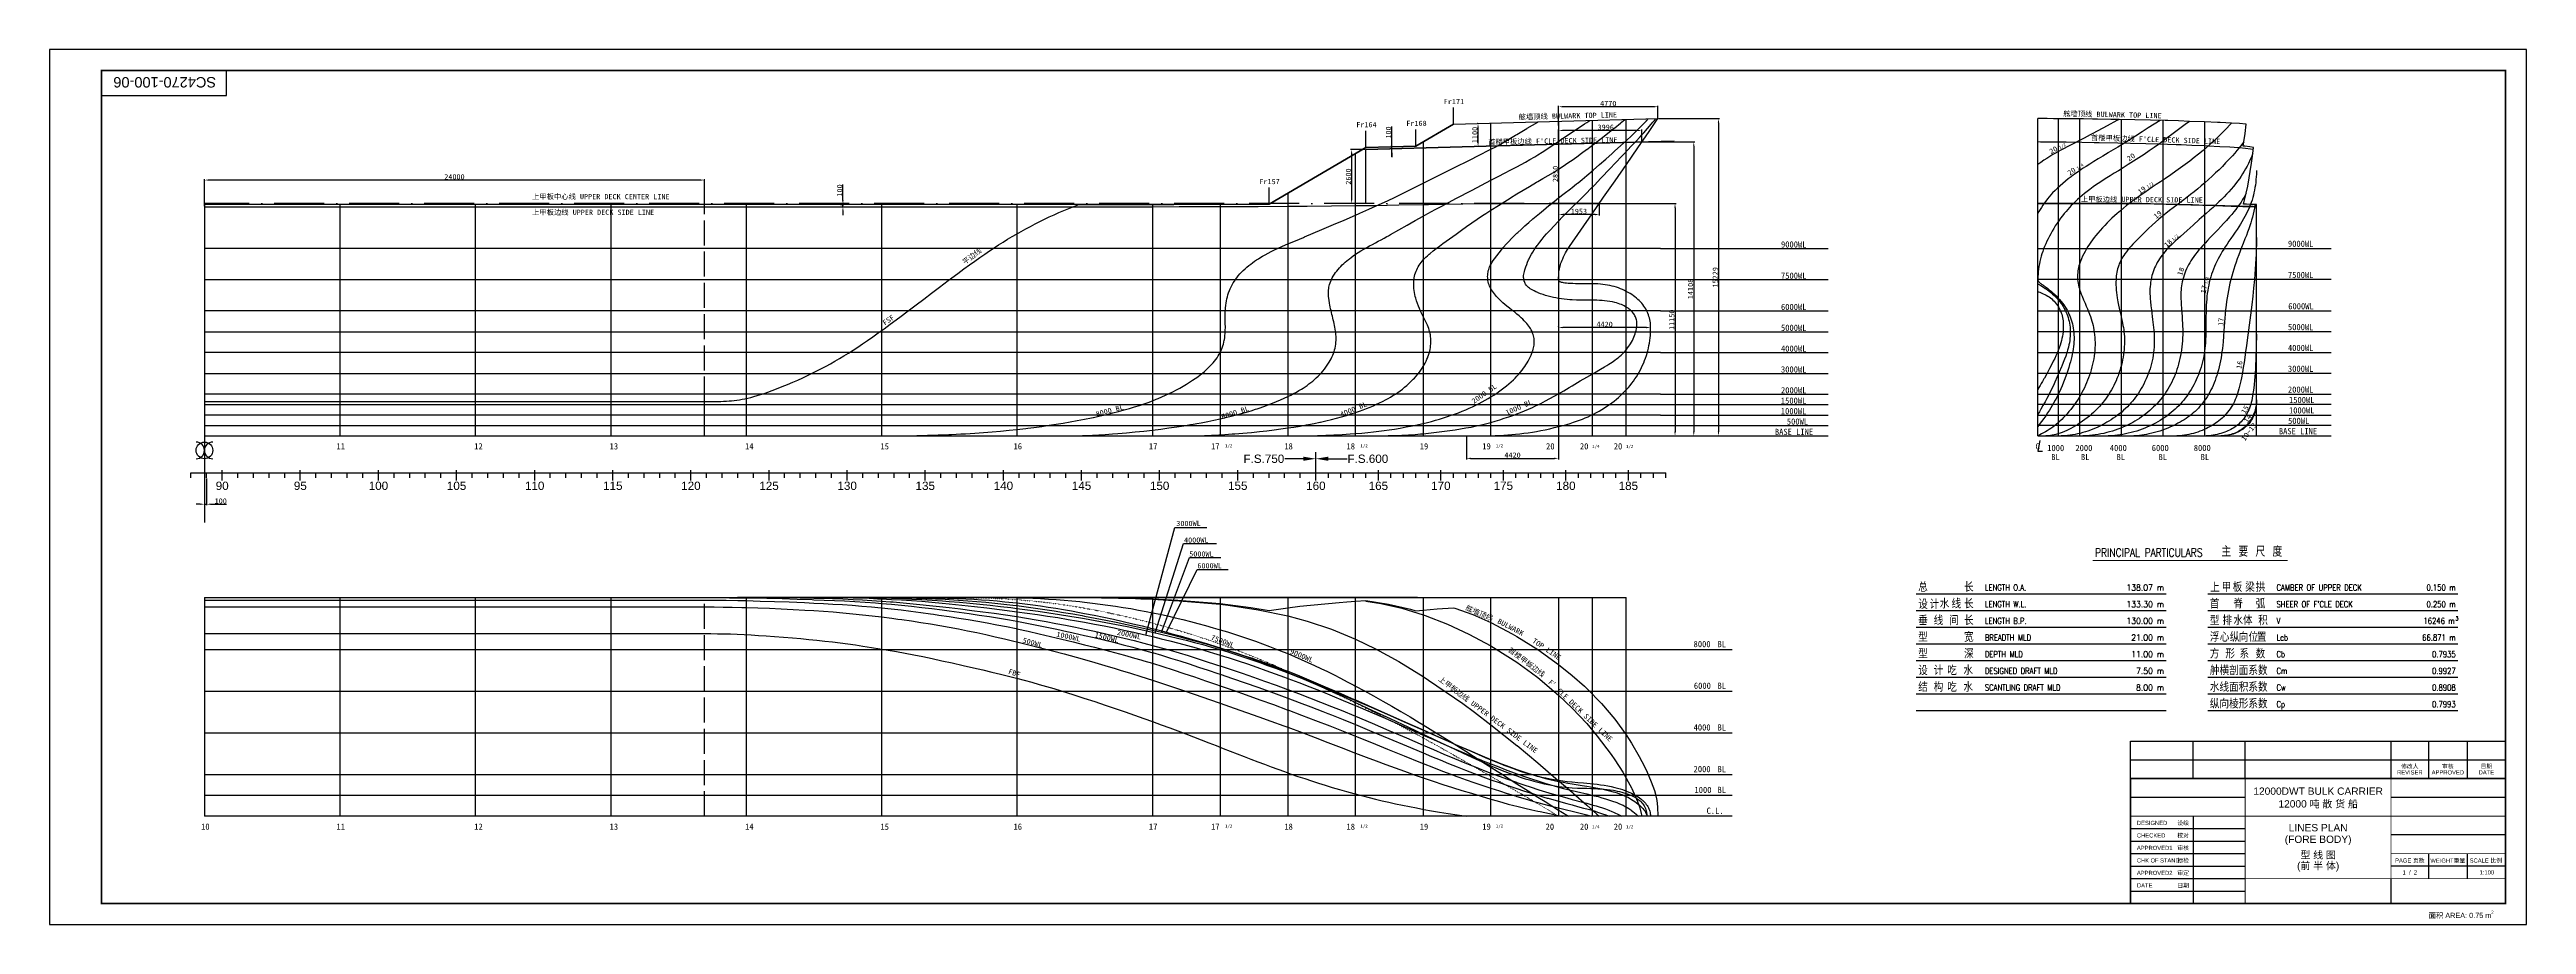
# Model space of a CAD drawing. Header units: millimetres. Extents: x 144707 to 335107, y -68023 to 180297.
# Drawn here: x 216207 to 335107, y 12138 to 54138 of the extents above; entities that cross this region are included whole.
import ezdxf
from ezdxf.enums import TextEntityAlignment as Align

# ---------------------------------------------------------------- set-up
doc = ezdxf.new("R2010")
doc.units = ezdxf.units.MM
for name, pattern in [('ACAD_ISO02W100', [15, 12, -3]), ('ACAD_ISO07W100', [3.5, 0.5, -3]), ('ACAD_ISO10W100', [18, 12, -3, 0, -3])]:
    doc.linetypes.add(name, pattern=pattern)
for name, color, linetype in [('11', 7, 'Continuous'), ('11TEXTE', 4, 'Continuous'), ('13DIMENSION', 9, 'Continuous'), ('CONT_WIDE', 3, 'Continuous'), ('DIMENSION', 221, 'Continuous'), ('TEXT_C', 2, 'Continuous'), ('TEXT_E', 4, 'Continuous'), ('WATER LINE', 62, 'Continuous')]:
    doc.layers.add(name, color=color, linetype=linetype)
doc.styles.add('HZ', font='romans', dxfattribs={"width": 0.8, "height": 4, "bigfont": 'hzdx'})
doc.styles.add('HZDX', font='romans.shx', dxfattribs={"width": 0.8, "height": 300})
doc.styles.add('ROMAND', font='romand', dxfattribs={"width": 0.8, "height": 5})
doc.styles.add('SWISS721LIGHTBT', font='swissl.ttf')
doc.dimstyles.new('ISO-25', dxfattribs={"dimtxt": 250, "dimasz": 200, "dimexe": 50, "dimexo": 30, "dimgap": 30, "dimtad": 1, "dimdec": 3, "dimdsep": 46, "dimtxsty": 'Standard', "dimcen": 2.5, "dimadec": 0, "dimazin": 0, "dimtfac": 1, "dimtdec": 3, "dimtmove": 0, "dimatfit": 3, "dimfxl": 1, "dimarcsym": 0})

msp = doc.modelspace()

# ---------------------------------------------------------------- texts
at = {"color": 1, "style": 'SWISS721LIGHTBT'}
msp.add_text('SC4270-100-06', height=500, rotation=180, dxfattribs=at).set_placement((221735.2008, 52566.362), align=Align.MIDDLE)
for s, p in [('Fr171', (283134.8198, 51520.3512)), ('Fr164', (278934.8198, 50407.3512)), ('Fr168', (281334.8198, 50472.3512)), ('Fr157', (274284.8198, 47676.0512))]:
    msp.add_text(s, height=250).set_placement(p)
at = {"color": 52}
for s, p in [('9000WL', (299321.024, 44633.5658)), ('7500WL', (299321.024, 43133.5658)), ('6000WL', (299321.024, 41633.5658)), ('5000WL', (299321.024, 40633.5658)), ('4000WL', (299321.024, 39633.5658)), ('3000WL', (299321.024, 38633.5658)), ('2000WL', (299321.024, 37633.5658)), ('1500WL', (299314.0847, 37133.5658)), ('1000WL', (299314.0847, 36633.5658)), ('BASE LINE', (299029.4646, 35633.5658)), ('500WL', (299601.7184, 36133.5658))]:
    msp.add_text(s, height=300, dxfattribs=at).set_placement(p)
at = {"style": 'SWISS721LIGHTBT'}
for s, height, p in [('REVISER', 200, (329506.5908, 19438.493)), ('修改人', 200, (329506.5908, 19738.493)), ('APPROVED', 200, (331331.5908, 19438.493)), ('审核', 200, (331331.5908, 19738.493)), ('DATE', 200, (333181.5908, 19438.493)), ('日期', 200, (333181.5908, 19738.493)), ('12000DWT BULK CARRIER', 350, (325106.5908, 18538.493)), ('12000 吨 散 货 船', 350, (325106.5908, 17938.493)), ('LINES PLAN', 350, (325106.5908, 16784.6075)), ('(FORE BODY)', 350, (325106.5908, 16184.6075)), ('型 线 图', 350, (325106.5908, 15484.6075)), ('(前 半 体)', 350, (325106.5908, 14937.424)), ('PAGE 页数', 200, (329506.5908, 15213.493)), ('1  /  2', 200, (329506.5908, 14638.493)), ('WEIGHT重量', 200, (331331.5908, 15213.493)), ('SCALE 比例', 200, (333156.5908, 15213.493)), ('1:100', 200, (333206.5908, 14638.493))]:
    msp.add_text(s, height=height, dxfattribs=at).set_placement(p, align=Align.MIDDLE)
for s, p in [('DESIGNED', (316406.5908, 17013.493)), ('APPROVED1', (316406.5908, 15813.493)), ('CHECKED', (316406.5908, 16413.493)), ('APPROVED2', (316406.5908, 14613.493)), ('DATE', (316406.5908, 14013.493))]:
    msp.add_text(s, height=200, dxfattribs=at).set_placement(p, align=Align.MIDDLE_LEFT)
for s, p in [('设绘', (318906.5908, 17013.493)), ('校对', (318906.5908, 16413.493)), ('审核', (318906.5908, 15813.493)), ('标检', (318906.5908, 15213.493)), ('审定', (318906.5908, 14613.493)), ('日期', (318906.5908, 14013.493))]:
    msp.add_text(s, height=200, dxfattribs=at).set_placement(p, align=Align.MIDDLE_RIGHT)
at = {"style": 'SWISS721LIGHTBT', "width": 0.9}
msp.add_text('CHK OF STAND.', height=200, dxfattribs=at).set_placement((316406.5908, 15213.493), align=Align.MIDDLE_LEFT)
at = {"color": 1, "style": 'SWISS721LIGHTBT'}
msp.add_text('面积 AREA: 0.75 m', height=250, dxfattribs=at).set_placement((333422.5812, 12573.0529), align=Align.MIDDLE_RIGHT)
msp.add_text('2', height=150, dxfattribs=at).set_placement((333413.5107, 12725.8553), align=Align.MIDDLE_LEFT)
at = {"color": 1, "char_height": 250, "attachment_point": 1}
for s, insert, width in [('3000WL', (270295.3232, 31515.9002), 1495.638593), ('4000WL', (270666.8066, 30719.0782), 1495.638593), ('5000WL', (270914.2891, 30050.1769), 1495.639), ('6000WL', (271306.1389, 29485.0844), 1495.639)]:
    msp.add_mtext(s, dxfattribs=dict(at, insert=insert, width=width))
at = {"char_height": 250, "attachment_point": 1}
for s, insert, width, rotation in [('{\\fTxt|b0|i0|c134|p2;首楼甲板边线}', (286350.1105, 25464.3449), 2502.614829, 323), ('{\\fTxt|b0|i0|c134|p2;上甲板边线 UPPER DECK SIDE LINE}', (283002.1121, 24067.9681), 6958.09, 323), ('{\\fTxt|b0|i0|c134|p2;F’CLE DECK SIDE LINE}', (288295.6384, 23912.9888), 4364.567079, 316.333735569)]:
    msp.add_mtext(s, dxfattribs=dict(at, insert=insert, width=width, rotation=rotation))
at = {"layer": '11TEXTE'}
for s, height, rotation, p in [('20', 250, 29.694596024, (312291.3909, 49113.5076)), ('1/2', 150, 29.694596024, (312714.6519, 49355.535)), ('20', 250, 35.295992725, (316033.9196, 48764.1405)), ('20', 250, 35.295992725, (313179.6307, 48077.6146)), ('1/4', 150, 35.295992725, (313577.247, 48359.7996)), ('1/2', 150, 33.386688291, (316930.1943, 47467.594)), ('19', 250, 35.547712292, (316551.3559, 47173.3795)), ('19', 250, 39.72843525, (317329.6528, 45994.7738)), ('1/2', 150, 41.907985027, (318157.6442, 44937.9394)), ('18', 250, 44.069009027, (317853.5936, 44612.8382)), ('18', 250, 71.639379065, (318566.68, 43263.6576)), ('1/2', 150, 73.971804966, (319771.893, 42867.6696)), ('17', 250, 79.890200783, (319705.4477, 42415.5875)), ('FSF', 250, 34.231178097, (256302.5705, 40885.9306)), ('17', 250, 87.662888039, (320554.5879, 40869.5811)), ('16', 250, 79.385831748, (321414.51, 38788.6281)), ('15', 250, 60.241194278, (321603.823, 36624.8517)), ('10~13', 250, 53.142932303, (321589.9981, 35325.0219)), ('14', 250, 56.239629657, (321718.1248, 36193.0541))]:
    msp.add_text(s, height=height, rotation=rotation, dxfattribs=at).set_placement(p)
at = {"layer": '11TEXTE', "style": 'SWISS721LIGHTBT'}
for s, p in [('F.S.750', (274499.52, 34494.6928)), ('F.S.600', (279490.275, 34494.6928))]:
    msp.add_text(s, height=400, dxfattribs=at).set_placement(p, align=Align.MIDDLE)
at = {"layer": '11TEXTE', "color": 1}
for s, rotation, p in [('1000WL', 347.699768803, (264520.5261, 25964.0116)), ('2000WL', 348.445579739, (267428.839, 26049.7389)), ('500WL', 344.931403435, (262892.9859, 25678.5839)), ('1500WL', 346.601857072, (266359.6001, 25931.7112)), ('7500WL', 339.486170378, (271929.6507, 25826.7715)), ('9000WL', 337.486170378, (275727.0321, 25151.4437)), ('FBF', 342.486170378, (262205.3067, 24177.4364))]:
    msp.add_text(s, height=250, rotation=rotation, dxfattribs=at).set_placement(p)
at = {"layer": '11TEXTE', "char_height": 250}
for s, insert, width, attachment_point, rotation in [('{\\f宋体|b0|i0|c134|p2;舷墙顶线 BULWARK TOP LINE}', (312867.1381, 50916.8179), 7530.551, 7, 358.68893038), ('{\\f宋体|b0|i0|c134|p2;舷墙顶线} BULWARK TOP LINE', (286731.0568, 50749.4187), 5619.405347, 7, 1.26741791), ("{\\f宋体|b0|i0|c134|p2;首楼甲板边线 F'CLE DECK SIDE LINE}", (314199.0964, 49759.709), 7530.551, 7, 358.294301828), ("{\\f宋体|b0|i0|c134|p2;首楼甲板边线 F'CLE DECK SIDE LINE}", (285267.8062, 49542.7984), 7530.551, 7, 1), ('{\\f宋体|b0|i0|c134|p2;上甲板边线 UPPER DECK SIDE LINE}', (313713.3501, 46808.4036), 7530.551, 7, 359.5), ('{\\fRomanS|b0|i0|c134|p2;平边线}', (259990.2328, 43994.1238), 1067.895, 1, 37.818225312), ('8000 {\\f宋体|b0|i0|c134|p2;BL}', (266400.7153, 36756.2801), 2982.569, 1, 15), ('6000 {\\f宋体|b0|i0|c134|p2;BL}', (272425.5575, 36620.6651), 2982.569, 1, 18), ('4000 {\\f宋体|b0|i0|c134|p2;BL}', (278118.7653, 36720.0679), 2982.569, 1, 23), ('2000 {\\f宋体|b0|i0|c134|p2;BL}', (284438.9563, 37327.7763), 2982.569, 1, 35), ('1000 {\\f宋体|b0|i0|c134|p2;BL}', (286063.9591, 36800.9516), 3000.747, 1, 24)]:
    msp.add_mtext(s, dxfattribs=dict(at, insert=insert, width=width, attachment_point=attachment_point, rotation=rotation))
at = {"layer": '11TEXTE', "char_height": 250, "width": 7530.551, "attachment_point": 7}
for s, insert in [('{\\f宋体|b0|i0|c134|p2;上甲板中心线 UPPER DECK CENTER LINE}', (239371.3005, 46924.8636)), ('{\\f宋体|b0|i0|c134|p2;上甲板边线 UPPER DECK SIDE LINE}', (239371.3005, 46174.6335))]:
    msp.add_mtext(s, dxfattribs=dict(at, insert=insert))
at = {"layer": '11TEXTE', "color": 1, "char_height": 250, "attachment_point": 7}
for s, insert, width, rotation in [('{\\f宋体|b0|i0|c134|p2;舷墙顶线}', (284143.6667, 27228.0156), 3805.74, 336), ('BULWARK', (285681.0074, 26609.7032), 3805.74, 332.539955884), ('TOP LINE', (287357.2474, 25692.094), 5619.4053, 325.784268066)]:
    msp.add_mtext(s, dxfattribs=dict(at, insert=insert, width=width, rotation=rotation))
at = {"layer": 'TEXT_C', "style": 'HZ'}
for s, height, p in [('主 要 尺 度', 500, (320459.5923, 29792.1533)), ('总', 400, (305907.6496, 28112.193)), ('长', 400, (308110.1713, 28112.193)), ('板', 400, (321003.4204, 28112.193)), ('梁', 400, (321605.4312, 28112.193)), ('拱', 400, (322107.6496, 28112.193)), ('设', 400, (305907.6496, 27290.1436)), ('计', 400, (306454.381, 27290.1436)), ('水', 400, (306939.0572, 27312.193)), ('线', 400, (307509.002, 27312.193)), ('长', 400, (308110.1713, 27312.193)), ('首', 400, (319907.6496, 27312.193)), ('上', 400, (319928.7724, 28099.076)), ('甲', 400, (320479.4618, 28112.193)), ('脊', 400, (321039.6192, 27312.193)), ('弧', 400, (322107.6496, 27312.193)), ('垂', 400, (305907.6496, 26512.193)), ('线', 400, (306651.0971, 26512.193)), ('间', 400, (307388.8997, 26512.193)), ('宽', 400, (308110.1713, 25712.193)), ('长', 400, (308110.1713, 26512.193)), ('型', 400, (319907.6496, 26512.193)), ('排', 400, (320511.6813, 26512.193)), ('水', 400, (321036.979, 26512.193)), ('体 积', 400, (321498.7317, 26512.193)), ('型', 400, (305907.6496, 25712.193)), ('型', 400, (305907.6496, 24912.193)), ('深', 400, (308110.1713, 24912.193)), ('浮', 400, (319907.6496, 25712.193)), ('方', 400, (319907.6496, 24912.193)), ('心', 400, (320385.1758, 25712.193)), ('形', 400, (320653.4253, 24912.193)), ('纵', 400, (320867.8867, 25712.193)), ('向', 400, (321296.302, 25712.193)), ('系', 400, (321332.4672, 24912.193)), ('位', 400, (321765.0972, 25712.193)), ('数', 400, (322108.9444, 24912.193)), ('置', 400, (322164.2409, 25712.193)), ('设', 400, (305907.6496, 24112.193)), ('计', 400, (306651.0971, 24112.193)), ('吃', 400, (307304.7921, 24112.193)), ('水', 400, (308074.4615, 24112.193)), ('结', 400, (305907.6496, 23312.193)), ('构', 400, (306651.0971, 23312.193)), ('吃', 400, (307304.7921, 23312.193)), ('水', 400, (308074.4615, 23312.193))]:
    msp.add_text(s, height=height, dxfattribs=at).set_placement(p)
at = {"layer": 'TEXT_C', "style": 'HZ', "width": 1.1}
for s, p in [('舯横剖面系数', (319907.6496, 24112.193)), ('纵向棱形系数', (319907.6496, 22512.193)), ('水线面积系数', (319907.6496, 23312.193))]:
    msp.add_text(s, height=400, dxfattribs=at).set_placement(p)
at = {"layer": 'TEXT_E'}
for s, height, style, width, p in [('PRINCIPAL PARTICULARS', 400, 'ROMAND', 0.8, (314400.3823, 29792.1533)), ('LENGTH O.A.', 300, 'HZDX', 0.8, (309107.6496, 28162.193)), ('LENGTH W.L.', 300, 'HZDX', 0.8, (309107.6496, 27362.193)), ('CAMBER OF UPPER DECK', 300, 'HZDX', 0.8, (323107.6496, 28162.193)), ("SHEER OF F'CLE DECK", 300, 'HZDX', 0.8, (323107.6496, 27362.193)), ('LENGTH B.P.', 300, 'HZDX', 0.8, (309107.6496, 26562.193)), ('V', 300, 'HZDX', 0.8, (323107.6496, 26562.193)), ('3', 200, 'HZDX', 0.9, (331690.684, 26728.9042)), ('BREADTH MLD', 300, 'HZDX', 0.8, (309107.6496, 25762.193)), ('DEPTH MLD', 300, 'HZDX', 0.8, (309107.6496, 24962.193)), ('Cb', 300, 'HZDX', 0.8, (323107.6496, 24962.193)), ('Lcb', 300, 'HZDX', 0.8, (323107.6496, 25762.193)), ('DESIGNED DRAFT MLD', 300, 'HZDX', 0.8, (309107.6496, 24162.193)), ('Cm', 300, 'HZDX', 0.8, (323107.6496, 24162.193)), ('SCANTLING DRAFT MLD', 300, 'HZDX', 0.8, (309107.6496, 23362.193)), ('Cw', 300, 'HZDX', 0.8, (323107.6496, 23362.193)), ('Cp', 300, 'HZDX', 0.8, (323107.6496, 22562.193))]:
    msp.add_text(s, height=height, dxfattribs=dict(at, style=style, width=width)).set_placement(p)
at = {"layer": 'TEXT_E', "style": 'HZDX'}
for s, width, p in [('138.07 m', 0.9, (317707.6496, 28162.193)), ('133.30 m', 0.9, (317707.6496, 27362.193)), ('0.150 m', 0.8, (331707.6496, 28162.193)), ('0.250 m', 0.8, (331707.6496, 27362.193)), ('130.00 m', 0.9, (317707.6496, 26562.193)), ('16246 m', 0.8, (331665.1808, 26562.193)), ('21.00 m', 0.9, (317707.6496, 25762.193)), ('11.00 m', 0.9, (317707.6496, 24962.193)), ('66.871 m', 0.8, (331707.6496, 25762.193)), ('0.7935', 0.8, (331707.6496, 24962.193)), ('7.50 m', 0.9, (317707.6496, 24162.193)), ('0.9927', 0.8, (331707.6496, 24162.193)), ('8.00 m', 0.9, (317707.6496, 23362.193)), ('0.8908', 0.8, (331707.6496, 23362.193)), ('0.7993', 0.8, (331707.6496, 22562.193))]:
    msp.add_text(s, height=300, dxfattribs=dict(at, width=width)).set_placement(p, align=Align.RIGHT)
at = {"layer": 'WATER LINE', "color": 52}
for s, p in [('9000WL', (323656.5056, 44666.8237)), ('7500WL', (323656.5056, 43166.8237)), ('6000WL', (323670.7913, 41666.8237)), ('5000WL', (323656.5056, 40666.8237)), ('4000WL', (323656.5056, 39666.8237)), ('3000WL', (323656.5056, 38666.8237)), ('2000WL', (323656.5056, 37666.8237)), ('1500WL', (323706.3019, 37166.8237)), ('1000WL', (323706.3019, 36666.8237)), ('BASE LINE', (323221.4104, 35666.8237)), ('500WL', (323661.5254, 36166.8237)), ('C ', (311539.317, 34937.8675)), ('1000', (312101.651, 34861.7742)), ('BL', (312292.943, 34428.506)), ('2000', (313453.8537, 34861.7742)), ('BL', (313721.2564, 34428.506)), ('4000', (315106.165, 34861.7742)), ('BL', (315430.1315, 34428.506)), ('6000', (317120.1612, 34861.7742)), ('BL', (317445.0737, 34428.506)), ('8000', (319136.1041, 34864.6679)), ('BL', (319465.8606, 34428.506)), ('8000', (295126.1079, 25448.4629)), ('BL', (296275.151, 25448.4629)), ('6000', (295140.3936, 23448.4629)), ('BL', (296275.151, 23448.4633)), ('4000', (295126.1079, 21448.4629)), ('BL', (296275.151, 21448.4633)), ('2000', (295126.1079, 19448.4629)), ('BL', (296275.151, 19448.4633)), ('1000', (295168.965, 18448.4629)), ('BL', (296275.151, 18448.464)), ('C.L.', (295749.7541, 17448.4629))]:
    msp.add_text(s, height=300, dxfattribs=at).set_placement(p)
at = {"layer": 'WATER LINE'}
for s, height, p in [('11', 300, (229981.6043, 34942.5829)), ('12', 300, (236592.6044, 34942.5829)), ('13', 300, (243092.6044, 34942.5829)), ('14', 300, (249592.6044, 34942.5829)), ('15', 300, (256092.6044, 34942.5829)), ('16', 300, (262481.6043, 34942.5829)), ('17', 300, (268981.6043, 34942.5829)), ('17', 300, (271964.7676, 34942.5829)), ('1/2', 150, (272632.6436, 35044.1031)), ('18', 300, (275481.6043, 34942.5829)), ('18', 300, (278464.7676, 34942.5829)), ('1/2', 150, (279132.6436, 35044.1031)), ('19', 300, (281981.6043, 34942.5829)), ('19', 300, (284983.1376, 34942.5829)), ('1/2', 150, (285632.6436, 35044.1031)), ('20', 300, (288044.2931, 34942.5829)), ('20', 300, (289669.2931, 34942.5829)), ('1/4', 150, (290258.0505, 35015.5239)), ('20', 300, (291294.2931, 34942.5829)), ('1/2', 150, (291883.0505, 35015.5239)), ('10', 300, (223481.6043, 16683.3705)), ('11', 300, (229981.6043, 16683.3705)), ('12', 300, (236592.6044, 16683.3705)), ('13', 300, (243092.6044, 16683.3705)), ('14', 300, (249592.6044, 16683.3705)), ('15', 300, (256092.6044, 16683.3705)), ('16', 300, (262481.6043, 16683.3705)), ('17', 300, (268981.6043, 16683.3705)), ('17', 300, (271964.7676, 16683.3705)), ('1/2', 150, (272632.6436, 16784.8908)), ('18', 300, (275481.6043, 16683.3705)), ('18', 300, (278464.7676, 16683.3705)), ('1/2', 150, (279132.6436, 16784.8908)), ('19', 300, (281981.6043, 16683.3705)), ('19', 300, (284983.1376, 16683.3705)), ('1/2', 150, (285632.6436, 16784.8908)), ('20', 300, (288023.6151, 16683.3705)), ('20', 300, (289669.2931, 16683.3705)), ('1/4', 150, (290258.0505, 16756.3115)), ('20', 300, (291294.2931, 16683.3705)), ('1/2', 150, (291883.0505, 16756.3115))]:
    msp.add_text(s, height=height, dxfattribs=at).set_placement(p)

# ---------------------------------------------------------------- blocks, each defined once
blk = doc.blocks.new('after')
for p, q in [((0, -500), (0, 0)), ((3750, -500), (3750, 0)), ((7500, -500), (7500, 0)), ((11250, -500), (11250, 0)), ((15000, -500), (15000, 0)), ((18750, -500), (18750, 0)), ((22500, -500), (22500, 0)), ((26250, -500), (26250, 0)), ((30000, -500), (30000, 0)), ((33750, -500), (33750, 0)), ((37500, -500), (37500, 0)), ((41250, -500), (41250, 0)), ((45000, -500), (45000, 0)), ((48750, -500), (48750, 0)), ((52500, -500), (52500, 0)), ((55500, -500), (55500, 0)), ((58500, -500), (58500, 0)), ((61500, -500), (61500, 0)), ((64500, -500), (64500, 0)), ((67500, -500), (67500, 0)), ((-1500, -375), (-1500, -125)), ((-750, -375), (-750, -125)), ((750, -375), (750, -125)), ((1500, -375), (1500, -125)), ((2250, -375), (2250, -125)), ((3000, -375), (3000, -125)), ((4500, -375), (4500, -125)), ((5250, -375), (5250, -125)), ((6000, -375), (6000, -125)), ((6750, -375), (6750, -125)), ((8250, -375), (8250, -125)), ((9000, -375), (9000, -125)), ((9750, -375), (9750, -125)), ((10500, -375), (10500, -125)), ((12000, -375), (12000, -125)), ((12750, -375), (12750, -125)), ((13500, -375), (13500, -125)), ((14250, -375), (14250, -125)), ((15750, -375), (15750, -125)), ((16500, -375), (16500, -125)), ((17250, -375), (17250, -125)), ((18000, -375), (18000, -125)), ((19500, -375), (19500, -125)), ((20250, -375), (20250, -125)), ((21000, -375), (21000, -125)), ((21750, -375), (21750, -125)), ((23250, -375), (23250, -125)), ((24000, -375), (24000, -125)), ((24750, -375), (24750, -125)), ((25500, -375), (25500, -125)), ((27000, -375), (27000, -125)), ((27750, -375), (27750, -125)), ((28500, -375), (28500, -125)), ((29250, -375), (29250, -125)), ((30750, -375), (30750, -125)), ((31500, -375), (31500, -125)), ((32250, -375), (32250, -125)), ((33000, -375), (33000, -125)), ((34500, -375), (34500, -125)), ((35250, -375), (35250, -125)), ((36000, -375), (36000, -125)), ((36750, -375), (36750, -125)), ((38250, -375), (38250, -125)), ((39000, -375), (39000, -125)), ((39750, -375), (39750, -125)), ((40500, -375), (40500, -125)), ((42000, -375), (42000, -125)), ((42750, -375), (42750, -125)), ((43500, -375), (43500, -125)), ((44250, -375), (44250, -125)), ((45750, -375), (45750, -125)), ((46500, -375), (46500, -125)), ((47250, -375), (47250, -125)), ((48000, -375), (48000, -125)), ((49500, -375), (49500, -125)), ((50250, -375), (50250, -125)), ((51000, -375), (51000, -125)), ((51750, -375), (51750, -125)), ((53100, -375), (53100, -125)), ((53700, -375), (53700, -125)), ((54300, -375), (54300, -125)), ((54900, -375), (54900, -125)), ((56100, -375), (56100, -125)), ((56700, -375), (56700, -125)), ((57300, -375), (57300, -125)), ((57900, -375), (57900, -125)), ((59100, -375), (59100, -125)), ((59700, -375), (59700, -125)), ((60300, -375), (60300, -125)), ((60900, -375), (60900, -125)), ((62100, -375), (62100, -125)), ((62700, -375), (62700, -125)), ((63300, -375), (63300, -125)), ((63900, -375), (63900, -125)), ((65100, -375), (65100, -125)), ((65700, -375), (65700, -125)), ((66300, -375), (66300, -125)), ((66900, -375), (66900, -125)), ((68100, -375), (68100, -125)), ((68700, -375), (68700, -125)), ((69300, -375), (69300, -125))]:
    blk.add_line(p, q)
at = {"layer": '11TEXTE', "style": 'SWISS721LIGHTBT'}
for s, p in [('90', (0, -750)), ('95', (3750, -750)), ('100', (7500, -750)), ('105', (11250, -750)), ('110', (15000, -750)), ('115', (18750, -750)), ('120', (22500, -750)), ('125', (26250, -750)), ('130', (30000, -750)), ('135', (33750, -750)), ('140', (37500, -750)), ('145', (41250, -750)), ('150', (45000, -750)), ('155', (48750, -750)), ('160', (52500, -750)), ('165', (55500, -750)), ('170', (58500, -750)), ('175', (61500, -750)), ('180', (64500, -750)), ('185', (67500, -750))]:
    blk.add_text(s, height=400, dxfattribs=at).set_placement(p, align=Align.MIDDLE)
blk = doc.blocks.new('*D8')
at = {"color": 0, "lineweight": -2, "transparency": 16777216}
for p, q in [((223645, 33539), (223645, 32262)), ((223745, 33542), (223745, 32262)), ((223445, 32312), (223245, 32312)), ((223645, 32312), (223745, 32312)), ((223945, 32312), (224705, 32312))]:
    blk.add_line(p, q, dxfattribs=at)
at = {"color": 0, "transparency": 16777216}
for points in [[(223445, 32345), (223445, 32279), (223645, 32312)], [(223945, 32345), (223945, 32279), (223745, 32312)]]:
    blk.add_solid(points, dxfattribs=at)
at = {"layer": 'DEFPOINTS', "color": 0, "transparency": 16777216}
for p in [(223645, 33569), (223745, 33572), (223745, 32312)]:
    blk.add_point(p, dxfattribs=at)
at = {"color": 0, "transparency": 16777216, "insert": (224425, 32467), "char_height": 250, "attachment_point": 5}
blk.add_mtext('100', dxfattribs=at)
blk = doc.blocks.new('*D9')
at = {"layer": 'DEFPOINTS', "color": 0, "transparency": 16777216}
for p in [(279395, 49342), (278711, 46742), (279395, 46742)]:
    blk.add_point(p, dxfattribs=at)
at = {"layer": 'DIMENSION', "color": 0, "lineweight": -2, "transparency": 16777216}
for p, q in [((279365, 49342), (278661, 49342)), ((278711, 49142), (278711, 46942)), ((279365, 46742), (278661, 46742))]:
    blk.add_line(p, q, dxfattribs=at)
at = {"layer": 'DIMENSION', "color": 0, "transparency": 16777216}
for points in [[(278678, 49142), (278745, 49142), (278711, 49342)], [(278678, 46942), (278745, 46942), (278711, 46742)]]:
    blk.add_solid(points, dxfattribs=at)
at = {"layer": 'DIMENSION', "color": 0, "transparency": 16777216, "insert": (278556, 48042), "char_height": 250, "attachment_point": 5, "rotation": 90}
blk.add_mtext('2600', dxfattribs=at)
blk = doc.blocks.new('*D10')
at = {"layer": 'DEFPOINTS', "color": 0, "transparency": 16777216}
for p in [(288646, 49592), (288645, 46742), (288646, 46742)]:
    blk.add_point(p, dxfattribs=at)
at = {"layer": 'DIMENSION', "color": 0, "lineweight": -2, "transparency": 16777216}
for p, q in [((288616, 49592), (288595, 49592)), ((288645, 49392), (288645, 46942)), ((288616, 46742), (288595, 46742))]:
    blk.add_line(p, q, dxfattribs=at)
at = {"layer": 'DIMENSION', "color": 0, "transparency": 16777216}
for points in [[(288612, 49392), (288678, 49392), (288645, 49592)], [(288612, 46942), (288678, 46942), (288645, 46742)]]:
    blk.add_solid(points, dxfattribs=at)
at = {"layer": 'DIMENSION', "color": 0, "transparency": 16777216, "insert": (288490, 48167), "char_height": 250, "attachment_point": 5, "rotation": 90}
blk.add_mtext('2850', dxfattribs=at)
blk = doc.blocks.new('*D16')
at = {"layer": 'DEFPOINTS', "color": 0, "transparency": 16777216}
for p in [(290598, 46742), (291845, 35592), (294235, 35592)]:
    blk.add_point(p, dxfattribs=at)
at = {"layer": 'DIMENSION', "color": 0, "lineweight": -2, "transparency": 16777216}
for p, q in [((290628, 46742), (294285, 46742)), ((294235, 46542), (294235, 35792)), ((291875, 35592), (294285, 35592))]:
    blk.add_line(p, q, dxfattribs=at)
at = {"layer": 'DIMENSION', "color": 0, "transparency": 16777216}
for points in [[(294201, 46542), (294268, 46542), (294235, 46742)], [(294201, 35792), (294268, 35792), (294235, 35592)]]:
    blk.add_solid(points, dxfattribs=at)
at = {"layer": 'DIMENSION', "color": 0, "transparency": 16777216, "insert": (294080, 41167), "char_height": 250, "attachment_point": 5, "rotation": 90}
blk.add_mtext('11150', dxfattribs=at)
blk = doc.blocks.new('*D17')
at = {"layer": 'DEFPOINTS', "color": 0, "transparency": 16777216}
for p in [(292641, 49700), (293535, 35592), (295135, 35592)]:
    blk.add_point(p, dxfattribs=at)
at = {"layer": 'DIMENSION', "color": 0, "lineweight": -2, "transparency": 16777216}
for p, q in [((292671, 49700), (295185, 49700)), ((295135, 49500), (295135, 35792)), ((293565, 35592), (295185, 35592))]:
    blk.add_line(p, q, dxfattribs=at)
at = {"layer": 'DIMENSION', "color": 0, "transparency": 16777216}
for points in [[(295102, 49500), (295169, 49500), (295135, 49700)], [(295102, 35792), (295169, 35792), (295135, 35592)]]:
    blk.add_solid(points, dxfattribs=at)
at = {"layer": 'DIMENSION', "color": 0, "transparency": 16777216, "insert": (294980, 42647), "char_height": 250, "attachment_point": 5, "rotation": 90}
blk.add_mtext('14108', dxfattribs=at)
blk = doc.blocks.new('*D18')
at = {"layer": 'DEFPOINTS', "color": 0, "transparency": 16777216}
for p in [(293415, 50821), (294235, 35592), (296320, 35592)]:
    blk.add_point(p, dxfattribs=at)
at = {"layer": 'DIMENSION', "color": 0, "lineweight": -2, "transparency": 16777216}
for p, q in [((293445, 50821), (296370, 50821)), ((296320, 50621), (296320, 35792)), ((294265, 35592), (296370, 35592))]:
    blk.add_line(p, q, dxfattribs=at)
at = {"layer": 'DIMENSION', "color": 0, "transparency": 16777216}
for points in [[(296287, 50621), (296353, 50621), (296320, 50821)], [(296287, 35792), (296353, 35792), (296320, 35592)]]:
    blk.add_solid(points, dxfattribs=at)
at = {"layer": 'DIMENSION', "color": 0, "transparency": 16777216, "insert": (296165, 43206), "char_height": 250, "attachment_point": 5, "rotation": 90}
blk.add_mtext('15229', dxfattribs=at)
blk = doc.blocks.new('*D21')
at = {"layer": 'DEFPOINTS', "color": 0, "transparency": 16777216}
for p in [(288645, 51393), (288645, 50458), (293415, 50821)]:
    blk.add_point(p, dxfattribs=at)
at = {"layer": 'DIMENSION', "color": 0, "lineweight": -2, "transparency": 16777216}
for p, q in [((288645, 50488), (288645, 51443)), ((293215, 51393), (288845, 51393)), ((293415, 50851), (293415, 51443))]:
    blk.add_line(p, q, dxfattribs=at)
at = {"layer": 'DIMENSION', "color": 0, "transparency": 16777216}
for points in [[(288845, 51426), (288845, 51360), (288645, 51393)], [(293215, 51426), (293215, 51360), (293415, 51393)]]:
    blk.add_solid(points, dxfattribs=at)
at = {"layer": 'DIMENSION', "color": 0, "transparency": 16777216, "insert": (291030, 51548), "char_height": 250, "attachment_point": 5}
blk.add_mtext('4770', dxfattribs=at)
blk = doc.blocks.new('*D25')
at = {"layer": 'DEFPOINTS', "color": 0, "transparency": 16777216}
for p in [(254147, 46695), (254147, 46592), (254291, 46695)]:
    blk.add_point(p, dxfattribs=at)
at = {"layer": 'DIMENSION', "color": 0, "lineweight": -2, "transparency": 16777216}
for p, q in [((254291, 46895), (254291, 47655)), ((254177, 46695), (254341, 46695)), ((254177, 46592), (254341, 46592)), ((254291, 46592), (254291, 46695)), ((254291, 46392), (254291, 46192))]:
    blk.add_line(p, q, dxfattribs=at)
at = {"layer": 'DIMENSION', "color": 0, "transparency": 16777216}
for points in [[(254258, 46895), (254325, 46895), (254291, 46695)], [(254258, 46392), (254325, 46392), (254291, 46592)]]:
    blk.add_solid(points, dxfattribs=at)
at = {"layer": 'DIMENSION', "color": 0, "transparency": 16777216, "insert": (254136, 47375), "char_height": 250, "attachment_point": 5, "rotation": 90}
blk.add_mtext('100', dxfattribs=at)
blk = doc.blocks.new('*D27')
at = {"layer": 'DEFPOINTS', "color": 0, "transparency": 16777216}
for p in [(288645, 40793), (288645, 40793), (293065, 40793)]:
    blk.add_point(p, dxfattribs=at)
at = {"layer": 'DIMENSION', "color": 0, "lineweight": -2, "transparency": 16777216}
for p, q in [((288645, 40823), (288645, 40843)), ((292865, 40793), (288845, 40793)), ((293065, 40823), (293065, 40843))]:
    blk.add_line(p, q, dxfattribs=at)
at = {"layer": 'DIMENSION', "color": 0, "transparency": 16777216}
for points in [[(288845, 40827), (288845, 40760), (288645, 40793)], [(292865, 40827), (292865, 40760), (293065, 40793)]]:
    blk.add_solid(points, dxfattribs=at)
at = {"layer": 'DIMENSION', "color": 0, "transparency": 16777216, "insert": (290855, 40948), "char_height": 250, "attachment_point": 5}
blk.add_mtext('4420', dxfattribs=at)
blk = doc.blocks.new('*D28')
at = {"layer": 'DEFPOINTS', "color": 0, "transparency": 16777216}
for p in [(284780, 50587), (284780, 50587), (284780, 49487)]:
    blk.add_point(p, dxfattribs=at)
at = {"layer": 'DIMENSION', "color": 0, "lineweight": -2, "transparency": 16777216}
for p, q in [((284750, 50587), (284730, 50587)), ((284780, 49687), (284780, 50387)), ((284750, 49487), (284730, 49487))]:
    blk.add_line(p, q, dxfattribs=at)
at = {"layer": 'DIMENSION', "color": 0, "transparency": 16777216}
for points in [[(284746, 50387), (284813, 50387), (284780, 50587)], [(284746, 49687), (284813, 49687), (284780, 49487)]]:
    blk.add_solid(points, dxfattribs=at)
at = {"layer": 'DIMENSION', "color": 0, "transparency": 16777216, "insert": (284625, 50037), "char_height": 250, "attachment_point": 5, "rotation": 90}
blk.add_mtext('1100', dxfattribs=at)
blk = doc.blocks.new('*D29')
at = {"layer": 'DEFPOINTS', "color": 0, "transparency": 16777216}
for p in [(280637, 49476), (280637, 49476), (280637, 49376)]:
    blk.add_point(p, dxfattribs=at)
at = {"layer": 'DIMENSION', "color": 0, "lineweight": -2, "transparency": 16777216}
for p, q in [((280637, 49676), (280637, 50436)), ((280607, 49476), (280587, 49476)), ((280607, 49376), (280587, 49376)), ((280637, 49376), (280637, 49476)), ((280637, 49176), (280637, 48976))]:
    blk.add_line(p, q, dxfattribs=at)
at = {"layer": 'DIMENSION', "color": 0, "transparency": 16777216}
for points in [[(280603, 49676), (280670, 49676), (280637, 49476)], [(280603, 49176), (280670, 49176), (280637, 49376)]]:
    blk.add_solid(points, dxfattribs=at)
at = {"layer": 'DIMENSION', "color": 0, "transparency": 16777216, "insert": (280482, 50156), "char_height": 250, "attachment_point": 5, "rotation": 90}
blk.add_mtext('100', dxfattribs=at)
blk = doc.blocks.new('*D31')
at = {"layer": 'DEFPOINTS', "color": 0, "transparency": 16777216}
for p in [(223645, 47873), (223645, 46592), (247645, 46592)]:
    blk.add_point(p, dxfattribs=at)
at = {"layer": 'DIMENSION', "color": 0, "lineweight": -2, "transparency": 16777216}
for p, q in [((223645, 46622), (223645, 47923)), ((247445, 47873), (223845, 47873)), ((247645, 46622), (247645, 47923))]:
    blk.add_line(p, q, dxfattribs=at)
at = {"layer": 'DIMENSION', "color": 0, "transparency": 16777216}
for points in [[(223845, 47906), (223845, 47840), (223645, 47873)], [(247445, 47906), (247445, 47840), (247645, 47873)]]:
    blk.add_solid(points, dxfattribs=at)
at = {"layer": 'DIMENSION', "color": 0, "transparency": 16777216, "insert": (235645, 48028), "char_height": 250, "attachment_point": 5}
blk.add_mtext('24000', dxfattribs=at)
blk = doc.blocks.new('*D33')
at = {"layer": 'DEFPOINTS', "color": 0, "transparency": 16777216}
for p in [(284225, 35592), (288645, 35592), (288645, 34513)]:
    blk.add_point(p, dxfattribs=at)
at = {"layer": 'DIMENSION', "color": 0, "lineweight": -2, "transparency": 16777216}
for p, q in [((284225, 35562), (284225, 34463)), ((284425, 34513), (288445, 34513)), ((288645, 35562), (288645, 34463))]:
    blk.add_line(p, q, dxfattribs=at)
at = {"layer": 'DIMENSION', "color": 0, "transparency": 16777216}
for points in [[(284425, 34546), (284425, 34480), (284225, 34513)], [(288445, 34546), (288445, 34480), (288645, 34513)]]:
    blk.add_solid(points, dxfattribs=at)
at = {"layer": 'DIMENSION', "color": 0, "transparency": 16777216, "insert": (286435, 34668), "char_height": 250, "attachment_point": 5}
blk.add_mtext('4420', dxfattribs=at)
blk = doc.blocks.new('*D34')
at = {"layer": 'DEFPOINTS', "color": 0, "transparency": 16777216}
for p in [(288646, 46742), (290598, 46742), (288646, 46217)]:
    blk.add_point(p, dxfattribs=at)
at = {"layer": 'DIMENSION', "color": 0, "lineweight": -2, "transparency": 16777216}
for p, q in [((288646, 46712), (288646, 46167)), ((290598, 46712), (290598, 46167)), ((290398, 46217), (288846, 46217))]:
    blk.add_line(p, q, dxfattribs=at)
at = {"layer": 'DIMENSION', "color": 0, "transparency": 16777216}
for points in [[(288846, 46251), (288846, 46184), (288646, 46217)], [(290398, 46251), (290398, 46184), (290598, 46217)]]:
    blk.add_solid(points, dxfattribs=at)
at = {"layer": 'DIMENSION', "color": 0, "transparency": 16777216, "insert": (289622, 46372), "char_height": 250, "attachment_point": 5}
blk.add_mtext('1953', dxfattribs=at)
blk = doc.blocks.new('*D35')
at = {"layer": 'DEFPOINTS', "color": 0, "transparency": 16777216}
for p in [(288645, 50253), (288645, 49592), (292641, 49700)]:
    blk.add_point(p, dxfattribs=at)
at = {"layer": 'WATER LINE', "color": 0, "lineweight": -2, "transparency": 16777216}
for p, q in [((288645, 49622), (288645, 50303)), ((292441, 50253), (288845, 50253)), ((292641, 49730), (292641, 50303))]:
    blk.add_line(p, q, dxfattribs=at)
at = {"layer": 'WATER LINE', "color": 0, "transparency": 16777216}
for points in [[(288845, 50287), (288845, 50220), (288645, 50253)], [(292441, 50287), (292441, 50220), (292641, 50253)]]:
    blk.add_solid(points, dxfattribs=at)
at = {"layer": 'WATER LINE', "color": 0, "transparency": 16777216, "insert": (290908, 50408), "char_height": 250, "attachment_point": 5}
blk.add_mtext('3996', dxfattribs=at)
blk = doc.blocks.new('TITLE3')
for p, q in [((-12500, 5100), (-18000, 5100)), ((0, 5100), (-5500, 5100)), ((-18000, 3600), (-12500, 3600)), ((-15000, 4200), (-15000, 0)), ((-18000, 3000), (-12500, 3000)), ((-18000, 2400), (-12500, 2400)), ((0, 3300), (-5500, 3300)), ((-18000, 1800), (-12500, 1800)), ((-18000, 1200), (-12500, 1200)), ((0, 1800), (-5500, 1800)), ((-5500, 0), (-5500, 1200)), ((-18000, 600), (-12500, 600))]:
    blk.add_line(p, q)
at = {"const_width": 80}
blk.add_lwpolyline([(-18000, 0), (0, 0), (0, 6000), (-18000, 6000)], close=True, dxfattribs=at)
at = {"const_width": 40}
for points in [[(-12500, 6000), (-12500, 0)], [(-5500, 6000), (-5500, 0)], [(-18000, 4200), (0, 4200)], [(-5500, 2400), (0, 2400)], [(-12500, 1200), (0, 1200)]]:
    blk.add_lwpolyline(points, dxfattribs=at)

# ---------------------------------------------------------------- dimensions: what is measured, and where the dimension line sits
dim = msp.add_linear_dim(base=(223744.8975, 32311.8698), p1=(223644.8975, 33568.681), p2=(223744.8975, 33571.9245), dimstyle='ISO-25')
dim.commit()
dim.dimension.update_dxf_attribs({"geometry": '*D8', "text_midpoint": (224424.8975, 32466.8698)})
at = {"layer": 'DIMENSION'}
for base, p1, p2, text, picture, middle in [((288644.8975, 51392.9979), (293414.6154, 50820.7519), (288644.8975, 50458.2246), '4770', '*D21', (291029.7565, 51547.9979)), ((288644.8975, 40793.3044), (293064.8623, 40793.3044), (288644.8975, 40793.3044), '4420', '*D27', (290854.8799, 40948.3044))]:
    dim = msp.add_linear_dim(base=base, p1=p1, p2=p2, text=text, dimstyle='ISO-25', dxfattribs=at)
    dim.commit()
    dim.dimension.update_dxf_attribs({"geometry": picture, "text_midpoint": middle})
for base, p1, p2, text, picture, middle in [((280636.6723, 49475.5566), (280636.6723, 49375.538), (280636.6723, 49475.5566), '100', '*D29', (280481.6723, 50155.5566)), ((284779.7648, 50587.0004), (284779.7648, 49487.4874), (284779.7648, 50587.0004), '1100', '*D28', (284624.7648, 50037.2439)), ((296320.1132, 35591.9245), (293414.6154, 50820.7519), (294234.8324, 35591.9245), '15229', '*D18', (296165.1132, 43206.3382)), ((254291.2877, 46694.5636), (254146.5841, 46592.2825), (254146.5841, 46694.5636), '100', '*D25', (254136.2877, 47374.5636))]:
    dim = msp.add_linear_dim(base=base, p1=p1, p2=p2, angle=90, text=text, dimstyle='ISO-25', dxfattribs=at)
    dim.commit()
    dim.dimension.update_dxf_attribs({"geometry": picture, "text_midpoint": middle})
dim = msp.add_linear_dim(base=(278711.4913, 46741.926), p1=(279394.8975, 49341.926), p2=(279394.8975, 46741.926), angle=90, dimstyle='ISO-25', dxfattribs=at)
dim.commit()
dim.dimension.update_dxf_attribs({"geometry": '*D9', "text_midpoint": (278711.4913, 48041.926), "dimtype": 160})
dim = msp.add_linear_dim(base=(288644.8975, 46741.926), p1=(288645.8985, 49591.926), p2=(288645.8993, 46741.926), angle=90, dimstyle='ISO-25', dxfattribs=at)
dim.commit()
dim.dimension.update_dxf_attribs({"geometry": '*D10', "text_midpoint": (288489.8975, 48166.926)})
for base, p1, p2, text, picture, middle in [((295135.2656, 35591.9245), (292640.7754, 49699.8975), (293534.8975, 35591.9245), '14108', '*D17', (295135.2656, 42646.9256)), ((294234.8324, 35591.9245), (290597.6566, 46741.9252), (291844.8975, 35591.9245), '11150', '*D16', (294234.8324, 41166.9253))]:
    dim = msp.add_linear_dim(base=base, p1=p1, p2=p2, angle=90, text=text, dimstyle='ISO-25', dxfattribs=at)
    dim.commit()
    dim.dimension.update_dxf_attribs({"geometry": picture, "text_midpoint": middle, "dimtype": 160})
for base, p1, p2, picture, middle in [((223644.8975, 47872.9576), (247644.8975, 46591.9252), (223644.8975, 46591.9252), '*D31', (235644.8975, 48027.9576)), ((288644.8975, 34513.0387), (284224.8975, 35591.9245), (288644.8975, 35591.9245), '*D33', (286434.8975, 34668.0387))]:
    dim = msp.add_linear_dim(base=base, p1=p1, p2=p2, dimstyle='ISO-25', dxfattribs=at)
    dim.commit()
    dim.dimension.update_dxf_attribs({"geometry": picture, "text_midpoint": middle})
dim = msp.add_linear_dim(base=(288645.8993, 46217.3615), p1=(290597.6566, 46741.9252), p2=(288645.8993, 46741.926), text='1953', dimstyle='ISO-25', dxfattribs=at)
dim.commit()
dim.dimension.update_dxf_attribs({"geometry": '*D34', "text_midpoint": (289621.7779, 46217.3615), "dimtype": 160})
at = {"layer": 'WATER LINE', "color": 52}
dim = msp.add_linear_dim(base=(288644.8975, 50253.1749), p1=(292640.7754, 49699.8975), p2=(288644.8975, 49591.926), text='3996', dimstyle='ISO-25', dxfattribs=at)
dim.commit()
dim.dimension.update_dxf_attribs({"geometry": '*D35', "text_midpoint": (290908.2952, 50253.1749), "dimtype": 160})

# ---------------------------------------------------------------- linework, layer by layer
at = {"color": 1}
for p, q in [((218706.5908, 51938.493), (224706.5908, 51938.493)), ((268839.1465, 26030.6166), (270230.0317, 31192.3401)), ((270230.0317, 31192.3401), (271767.3427, 31192.3401)), ((269274.8533, 26141.8407), (270633.8952, 30420.1606)), ((269591.8975, 26164.4222), (270920.7646, 29746.5649)), ((270633.8952, 30420.1606), (272230.6333, 30420.1606)), ((270920.7646, 29746.5649), (272430.2737, 29746.5649)), ((269816.3975, 26172.3322), (271294.8458, 29182.2783)), ((271294.8458, 29182.2783), (272787.4102, 29182.2783))]:
    msp.add_line(p, q, dxfattribs=at)
for p, q in [((283594.8973, 50554.9252), (283594.8973, 51354.9252)), ((279394.8973, 49441.9252), (279394.8973, 50241.9252)), ((280636.6723, 48987.1584), (280636.6723, 49939.7839)), ((281794.8973, 49506.9252), (281794.8973, 50306.9252)), ((274744.8973, 46710.6252), (274744.8973, 47510.6252)), ((223644.8975, 35606.9247), (223644.8975, 31426.6335)), ((276994.8975, 33821.9245), (276994.8975, 34815.4834)), ((222994.8975, 33821.9245), (293794.8975, 33821.9245)), ((305807.6496, 28012.193), (317807.6496, 28012.193)), ((319807.6496, 28012.193), (331807.6496, 28012.193)), ((305807.6496, 27212.193), (317807.6496, 27212.193)), ((305807.6496, 26412.193), (317807.6496, 26412.193)), ((319807.6496, 27212.193), (331807.6496, 27212.193)), ((319807.6496, 26412.193), (331807.6496, 26412.193)), ((305807.6496, 25612.193), (317807.6496, 25612.193)), ((319807.6496, 25612.193), (331807.6496, 25612.193)), ((305807.6496, 24812.193), (317807.6496, 24812.193)), ((305807.6496, 24012.193), (317807.6496, 24012.193)), ((319807.6496, 24812.193), (331807.6496, 24812.193)), ((319807.6496, 24012.193), (331807.6496, 24012.193)), ((319807.6496, 24012.193), (331807.6496, 24012.193)), ((305807.6496, 23212.193), (317807.6496, 23212.193)), ((319807.6496, 23212.193), (331807.6496, 23212.193)), ((319807.6496, 23212.193), (331807.6496, 23212.193)), ((319807.6496, 23212.193), (331807.6496, 23212.193)), ((305807.6496, 22412.193), (317807.6496, 22412.193)), ((319807.6496, 22412.193), (331807.6496, 22412.193)), ((319807.6496, 22412.193), (331807.6496, 22412.193)), ((319807.6496, 22412.193), (331807.6496, 22412.193)), ((316106.5908, 20938.493), (334106.5908, 20938.493)), ((316106.5908, 19138.493), (316106.5908, 20938.493)), ((319106.5908, 19138.493), (319106.5908, 20938.493)), ((321606.5908, 19138.493), (321606.5908, 20938.493)), ((328606.5908, 19138.493), (328606.5908, 20938.493)), ((330406.5908, 20938.493), (330406.5908, 19138.493)), ((332256.5908, 20938.493), (332256.5908, 19138.493)), ((334106.5908, 19138.493), (334106.5908, 20938.493)), ((316106.5908, 20038.493), (334106.5908, 20038.493)), ((330406.5908, 15538.493), (330406.5908, 14338.493)), ((332256.5908, 15538.493), (332256.5908, 14338.493))]:
    msp.add_line(p, q)
at = {"color": 3, "linetype": 'ACAD_ISO10W100', "ltscale": 200}
msp.add_line((290597.8973, 46741.9252), (223644.8975, 46741.926), dxfattribs=at)
at = {"color": 233}
msp.add_line((265609.8973, 46691.9225), (223644.8975, 46691.9225), dxfattribs=at)
at = {"color": 52}
for p, q in [((293534.8938, 44591.9245), (301589.4657, 44591.9245)), ((293534.8938, 43091.9245), (301589.4657, 43091.9245)), ((293534.8938, 41591.9245), (301589.4657, 41591.9245)), ((293534.8938, 40591.9245), (301589.4657, 40591.9245)), ((293534.8938, 39591.9245), (301589.4657, 39591.9245)), ((293534.8938, 38591.9245), (301589.4657, 38591.9245)), ((293534.8938, 37591.9245), (301589.4657, 37591.9245)), ((293534.8938, 37091.9245), (301589.4657, 37091.9245)), ((293534.8938, 36591.9245), (301589.4657, 36591.9245)), ((293534.8938, 36091.9245), (301589.4657, 36091.9245)), ((293444.8975, 35591.9245), (301589.4657, 35591.9245))]:
    msp.add_line(p, q, dxfattribs=at)
at = {"color": 1}
for points in [[(216206.5908, 12138.493), (335106.5908, 12138.493), (335106.5908, 54138.493), (216206.5908, 54138.493)], [(218706.5908, 13138.493), (334106.5908, 13138.493), (334106.5908, 53138.493), (218706.5908, 53138.493)]]:
    msp.add_lwpolyline(points, close=True, dxfattribs=at)
at = {"color": 1, "const_width": 80}
msp.add_lwpolyline([(218706.5908, 53138.493), (334106.5908, 53138.493), (334106.5908, 13138.493), (218706.5908, 13138.493), (218706.5908, 53178.493)], dxfattribs=at)
at = {"color": 1, "linetype": 'ACAD_ISO02W100', "ltscale": 100}
for points in [[(247644.8975, 35591.9245), (247644.8975, 35594.9246), (247644.8975, 35601.9245), (247644.8975, 35613.9244), (247644.8975, 35630.9246), (247644.8975, 35646.9246), (247644.8975, 35665.9245), (247644.8975, 35687.9246), (247644.8975, 35711.9246), (247644.8975, 35738.9244), (247644.8975, 35767.9245), (247644.8975, 35799.9245), (247644.8975, 35834.9245), (247644.8975, 35866.9245), (247644.8975, 35901.9245), (247644.8975, 35937.9244), (247644.8975, 35975.9245), (247644.8975, 36015.9247), (247644.8975, 36057.9245), (247644.8975, 36100.9245), (247644.8975, 36146.9244), (247644.8975, 36188.9244), (247644.8975, 36232.9245), (247644.8975, 36278.9246), (247644.8975, 36324.9245), (247644.8975, 36372.9246), (247644.8975, 36421.9244), (247644.8975, 36471.9244), (247644.8975, 36522.9246), (247644.8975, 36606.9247), (247644.8975, 36692.9243), (247644.8975, 36780.9248), (247644.8975, 36870.9242), (247644.8975, 36961.9246), (247644.8975, 37052.9246), (247644.8975, 37145.9246), (247644.8975, 37237.9248), (247644.8975, 46741.926)], [(247644.8975, 17332.7122), (247644.8975, 27832.7122)]]:
    msp.add_lwpolyline(points, dxfattribs=at)
for points in [[(249234.8969, 35591.9245), (283448.8953, 35591.9245)], [(249234.8969, 35591.9245), (276578.9002, 35591.9245)], [(249234.8969, 35591.9245), (279242.9017, 35591.9245)], [(249234.8969, 35591.9245), (293444.8975, 35591.9245)], [(249234.8969, 35591.9245), (261325.9003, 35591.9245)], [(249234.8969, 35591.9245), (271100.8973, 35591.9245)], [(249234.8969, 35591.9245), (268106.9001, 35591.9245)], [(249234.8969, 35591.9245), (273910.8948, 35591.9245)], [(249234.8969, 35591.9245), (257049.8963, 35591.9245)], [(249234.8969, 35591.9245), (249644.8975, 35591.9245)], [(249644.8975, 35591.9245), (250009.8969, 35591.9245)], [(250009.8969, 35591.9245), (250374.8993, 35591.9245)], [(250374.8993, 35591.9245), (250739.8957, 35591.9245)], [(250739.8957, 35591.9245), (251104.8981, 35591.9245)], [(251104.8981, 35591.9245), (251469.8975, 35591.9245)], [(251469.8975, 35591.9245), (251834.8969, 35591.9245)], [(251834.8969, 35591.9245), (252199.8963, 35591.9245)], [(252199.8963, 35591.9245), (252563.8977, 35591.9245)], [(252563.8977, 35591.9245), (252927.8962, 35591.9245)], [(252927.8962, 35591.9245), (253291.8976, 35591.9245)], [(253291.8976, 35591.9245), (253654.8981, 35591.9245)], [(253654.8981, 35591.9245), (254017.8986, 35591.9245)], [(254017.8986, 35591.9245), (254380.896, 35591.9245)], [(254380.896, 35591.9245), (254742.8955, 35591.9245)], [(254742.8955, 35591.9245), (255103.8971, 35591.9245)], [(255103.8971, 35591.9245), (255464.8957, 35591.9245)], [(255464.8957, 35591.9245), (255835.8979, 35591.9245)], [(255835.8979, 35591.9245), (256206.897, 35591.9245)], [(256206.897, 35591.9245), (256576.8982, 35591.9245)], [(256576.8982, 35591.9245), (256945.8954, 35591.9245)], [(256945.8954, 35591.9245), (257314.8957, 35591.9245)], [(257314.8957, 35591.9245), (257682.898, 35591.9245)], [(257682.898, 35591.9245), (258049.8963, 35591.9245)], [(258049.8963, 35591.9245), (258416.8976, 35591.9245)], [(258416.8976, 35591.9245), (258783.899, 35591.9245)], [(258783.899, 35591.9245), (259149.8963, 35591.9245)], [(259149.8963, 35591.9245), (259880.896, 35591.9245)], [(259880.896, 35591.9245), (260609.8969, 35591.9245)], [(260609.8969, 35591.9245), (261337.8968, 35591.9245)], [(261337.8968, 35591.9245), (262115.8997, 35591.9245)], [(262115.8997, 35591.9245), (262891.8976, 35591.9245)], [(262891.8976, 35591.9245), (263666.8976, 35591.9245)], [(263666.8976, 35591.9245), (264439.8987, 35591.9245)], [(264439.8987, 35591.9245), (265211.8988, 35591.9245)], [(265211.8988, 35591.9245), (265982.8949, 35591.9245)], [(265982.8949, 35591.9245), (266751.8982, 35591.9245)], [(266751.8982, 35591.9245), (267519.8975, 35591.9245)], [(267519.8975, 35591.9245), (268336.8988, 35591.9245)], [(268336.8988, 35591.9245), (269151.8952, 35591.9245)], [(269151.8952, 35591.9245), (269965.8966, 35591.9245)], [(269965.8966, 35591.9245), (270777.8962, 35591.9245)], [(270777.8962, 35591.9245), (271587.8968, 35591.9245)], [(271587.8968, 35591.9245), (272396.8995, 35591.9245)], [(272396.8995, 35591.9245), (273204.8951, 35591.9245)], [(273204.8951, 35591.9245), (274009.8999, 35591.9245)], [(274009.8999, 35591.9245), (274853.9002, 35591.9245)], [(274853.9002, 35591.9245), (275695.8985, 35591.9245)], [(275695.8985, 35591.9245), (276536.8958, 35591.9245)], [(276536.8958, 35591.9245), (277377.8931, 35591.9245)], [(277377.8931, 35591.9245), (278232.898, 35591.9245)], [(278232.898, 35591.9245), (278660.8948, 35591.9245)], [(278660.8948, 35591.9245), (279090.8936, 35591.9245)], [(279090.8936, 35591.9245), (279522.9004, 35591.9245)], [(279522.9004, 35591.9245), (279955.896, 35591.9245)], [(279955.896, 35591.9245), (280173.8953, 35591.9245)], [(280173.8953, 35591.9245), (280391.9007, 35591.9245)], [(280391.9007, 35591.9245), (280610.9009, 35591.9245)], [(280610.9009, 35591.9245), (280830.896, 35591.9245)], [(280830.896, 35591.9245), (281184.8999, 35591.9245)], [(281184.8999, 35591.9245), (281540.8997, 35591.9245)], [(281540.8997, 35591.9245), (281719.8975, 35591.9245)], [(281719.8975, 35591.9245), (281898.8953, 35591.9245)], [(281898.8953, 35591.9245), (282078.8941, 35591.9245)], [(282078.8941, 35591.9245), (282258.8929, 35591.9245)], [(282258.8929, 35591.9245), (282554.8951, 35591.9245)], [(282554.8951, 35591.9245), (282852.8992, 35591.9245)], [(282852.8992, 35591.9245), (283150.8973, 35591.9245)], [(283150.8973, 35591.9245), (283448.8953, 35591.9245)], [(249234.8969, 27832.713), (281878.9002, 27832.713)], [(249234.8969, 27832.713), (274048.8984, 27832.713)], [(249234.8969, 27832.713), (262417.8986, 27832.713)], [(249234.8969, 27832.713), (260300.8973, 27832.713)], [(249234.8969, 27832.713), (266479.8981, 27832.713)], [(249234.8969, 27832.713), (258367.8955, 27832.713)], [(249234.8969, 27832.713), (257057.8949, 27832.713)], [(249234.8969, 27832.713), (255637.8968, 27832.713)], [(249234.8969, 27832.713), (253958.899, 27832.713)], [(249234.8969, 27832.713), (251545.8985, 27832.713)], [(249236.8973, 27832.713), (249234.8969, 27832.713)], [(249376.8952, 27832.713), (249236.8973, 27832.713)], [(249516.8976, 27832.713), (249376.8952, 27832.713)], [(249655.896, 27832.713), (249516.8976, 27832.713)], [(249795.8985, 27832.713), (249655.896, 27832.713)], [(249935.8979, 27832.713), (249795.8985, 27832.713)], [(250074.8963, 27832.713), (249935.8979, 27832.713)], [(250213.8977, 27832.713), (250074.8963, 27832.713)], [(250352.8992, 27832.713), (250213.8977, 27832.713)], [(250491.8976, 27832.713), (250352.8992, 27832.713)], [(250629.8951, 27832.713), (250491.8976, 27832.713)], [(250767.8986, 27832.713), (250629.8951, 27832.713)], [(250905.8991, 27832.713), (250767.8986, 27832.713)], [(251043.8965, 27832.713), (250905.8991, 27832.713)], [(251180.896, 27832.713), (251043.8965, 27832.713)], [(251317.8986, 27832.713), (251180.896, 27832.713)], [(251453.8971, 27832.713), (251317.8986, 27832.713)], [(251725.8973, 27832.713), (251453.8971, 27832.713)], [(251995.8985, 27832.713), (251725.8973, 27832.713)], [(252262.8968, 27832.713), (251995.8985, 27832.713)], [(252528.8971, 27832.713), (252262.8968, 27832.713)], [(252791.8976, 27832.713), (252528.8971, 27832.713)], [(253052.8962, 27832.713), (252791.8976, 27832.713)], [(253310.8979, 27832.713), (253052.8962, 27832.713)], [(253565.8997, 27832.713), (253310.8979, 27832.713)], [(253859.8999, 27832.713), (253565.8997, 27832.713)], [(254149.8963, 27832.713), (253859.8999, 27832.713)], [(254435.8979, 27832.713), (254149.8963, 27832.713)], [(254717.8986, 27832.713), (254435.8979, 27832.713)], [(254997.8974, 27832.713), (254717.8986, 27832.713)], [(255273.8953, 27832.713), (254997.8974, 27832.713)], [(255547.8974, 27832.713), (255273.8953, 27832.713)], [(255819.8975, 27832.713), (255547.8974, 27832.713)], [(256120.8954, 27832.713), (255819.8975, 27832.713)], [(256419.8975, 27832.713), (256120.8954, 27832.713)], [(256715.8966, 27832.713), (256419.8975, 27832.713)], [(257010.8979, 27832.713), (256715.8966, 27832.713)], [(257303.8971, 27832.713), (257010.8979, 27832.713)], [(257594.8975, 27832.713), (257303.8971, 27832.713)], [(258174.8963, 27832.713), (257594.8975, 27832.713)], [(259283.899, 27832.713), (258174.8963, 27832.713)], [(260065.8997, 27832.713), (259283.899, 27832.713)], [(260459.8969, 27832.713), (260065.8997, 27832.713)], [(260855.8991, 27832.713), (260459.8969, 27832.713)], [(261255.896, 27832.713), (260855.8991, 27832.713)], [(261456.897, 27832.713), (261255.896, 27832.713)], [(261659.8969, 27832.713), (261456.897, 27832.713)], [(261863.8977, 27832.713), (261659.8969, 27832.713)], [(262068.8965, 27832.713), (261863.8977, 27832.713)], [(262275.8973, 27832.713), (262068.8965, 27832.713)], [(262483.899, 27832.713), (262275.8973, 27832.713)], [(262818.8965, 27832.713), (262483.899, 27832.713)], [(263157.898, 27832.713), (262818.8965, 27832.713)], [(263500.8973, 27832.713), (263157.898, 27832.713)], [(263847.8974, 27832.713), (263500.8973, 27832.713)], [(264197.8974, 27832.713), (263847.8974, 27832.713)], [(264551.8952, 27832.713), (264197.8974, 27832.713)], [(264908.899, 27832.713), (264551.8952, 27832.713)], [(265268.8996, 27832.713), (264908.899, 27832.713)], [(265475.8973, 27832.713), (265268.8996, 27832.713)], [(265682.898, 27832.713), (265475.8973, 27832.713)], [(265890.8966, 27832.713), (265682.898, 27832.713)], [(266099.8963, 27832.713), (265890.8966, 27832.713)], [(266309.8969, 27832.713), (266099.8963, 27832.713)], [(266520.8954, 27832.713), (266309.8969, 27832.713)], [(266943.8996, 27832.713), (266520.8954, 27832.713)], [(267369.8975, 27832.713), (266943.8996, 27832.713)], [(267797.8974, 27832.713), (267369.8975, 27832.713)], [(268227.8962, 27832.713), (267797.8974, 27832.713)], [(268659.8999, 27832.713), (268227.8962, 27832.713)], [(269131.897, 27832.713), (268659.8999, 27832.713)], [(269604.8981, 27832.713), (269131.897, 27832.713)], [(270079.8951, 27832.713), (269604.8981, 27832.713)], [(270554.8981, 27832.713), (270079.8951, 27832.713)], [(271030.896, 27832.713), (270554.8981, 27832.713)], [(271507.898, 27832.713), (271030.896, 27832.713)], [(272461.8958, 27832.713), (271507.898, 27832.713)], [(273655.896, 27832.713), (272461.8958, 27832.713)], [(274848.9014, 27832.713), (273655.896, 27832.713)], [(275443.8965, 27832.713), (274848.9014, 27832.713)], [(276038.8977, 27832.713), (275443.8965, 27832.713)], [(276631.897, 27832.713), (276038.8977, 27832.713)], [(277223.9014, 27832.713), (276631.897, 27832.713)], [(277814.8987, 27832.713), (277223.9014, 27832.713)], [(278402.8992, 27832.713), (277814.8987, 27832.713)], [(278695.8985, 27832.713), (278402.8992, 27832.713)], [(278988.8977, 27832.713), (278695.8985, 27832.713)], [(279280.896, 27832.713), (278988.8977, 27832.713)], [(279572.8943, 27832.713), (279280.896, 27832.713)], [(279863.8977, 27832.713), (279572.8943, 27832.713)], [(280153.9002, 27832.713), (279863.8977, 27832.713)], [(280442.8955, 27832.713), (280153.9002, 27832.713)], [(280731.897, 27832.713), (280442.8955, 27832.713)], [(281019.8975, 27832.713), (280731.897, 27832.713)], [(281306.897, 27832.713), (281019.8975, 27832.713)], [(281593.8965, 27832.713), (281306.897, 27832.713)], [(281878.9002, 27832.713), (281593.8965, 27832.713)], [(282144.8975, 27832.713), (282144.8975, 17332.7122)], [(285394.8975, 17332.7122), (285394.8975, 27832.713)]]:
    msp.add_lwpolyline(points)
at = {"color": 52}
for points in [[(249644.8975, 27832.713), (249644.8975, 17332.7122)], [(256144.8975, 27832.713), (256144.8975, 17332.7122)], [(262644.8975, 27832.713), (262644.8975, 17332.7122)], [(269144.8975, 27832.713), (269144.8975, 17332.7122)], [(272394.8975, 27832.713), (272394.8975, 17332.7122)], [(275644.8975, 27832.713), (275644.8975, 17332.7122)], [(278894.8975, 17332.7122), (278894.8975, 27832.713)], [(288644.8975, 27832.713), (288644.8975, 17332.7122)]]:
    msp.add_lwpolyline(points, dxfattribs=at)
at = {"layer": '11', "color": 3, "linetype": 'Continuous'}
for points in [[(256661.6975, 35592.9245), (256823.7975, 35593.4245), (257331.5975, 35598.2245), (257841.5975, 35606.6245), (258352.2975, 35619.1245), (258861.8975, 35635.5245), (259369.8975, 35656.0245), (259394.8975, 35657.1245), (259498.8975, 35661.9245), (259947.8975, 35684.4245), (260167.8975, 35696.7245), (260617.8975, 35724.3245), (261041.8975, 35753.8245), (261448.8975, 35785.6245), (261857.8975, 35821.4245), (262267.8975, 35861.3245), (262644.8975, 35901.4245), (263069.8975, 35950.4245), (263166.8975, 35962.2245), (263447.8975, 35997.6245), (263838.8975, 36050.2245), (264184.8975, 36100.1245), (264525.8975, 36152.5245), (264862.8975, 36207.7245), (265200.8975, 36266.2245), (265543.8975, 36328.9245), (265894.8975, 36396.4245), (266223.8975, 36462.7245), (266307.8975, 36480.3245), (266316.8975, 36482.3245), (266642.8975, 36552.7245), (266952.8975, 36623.2245), (267245.8975, 36693.9245), (267523.8975, 36764.8245), (267792.8975, 36837.2245), (268048.8975, 36910.2245), (268292.8975, 36983.7245), (268525.8975, 37058.0245), (268747.8975, 37133.0245), (268939.8975, 37201.3245), (269144.8975, 37278.0245), (269324.8975, 37349.2245), (269416.8975, 37386.9245), (269600.8975, 37464.8245), (269775.8975, 37543.0245), (269944.8975, 37621.5245), (270124.8975, 37709.2245), (270298.8975, 37798.2245), (270465.8975, 37888.5245), (270627.8975, 37980.2245), (270784.8975, 38073.3245), (270935.8975, 38167.5245), (271079.8975, 38262.7245), (271204.8975, 38348.8245), (271323.8975, 38434.7245), (271436.8975, 38520.3245), (271544.8975, 38605.4245), (271644.8975, 38689.2245), (271739.8975, 38772.0245), (271826.8975, 38853.3245), (271842.8975, 38868.2245), (271907.8975, 38932.0245), (271990.8975, 39018.3245), (272065.8975, 39102.3245), (272134.8975, 39184.7245), (272197.8975, 39266.1245), (272254.8975, 39346.8245), (272307.8975, 39427.4245), (272355.8975, 39508.3245), (272394.8975, 39581.4245), (272430.8975, 39655.4245), (272467.8975, 39738.7245), (272500.8975, 39823.4245), (272529.8975, 39910.1245), (272555.8975, 39999.2245), (272578.8975, 40091.3245), (272597.8975, 40187.0245), (272601.8975, 40211.0245), (272618.8975, 40315.0245), (272630.8975, 40413.7245), (272638.8975, 40508.0245), (272644.8975, 40598.5245), (272647.8975, 40686.0245), (272648.8975, 40771.2245), (272648.8975, 40854.7245), (272647.8975, 40937.2245), (272644.8975, 41019.4245), (272642.8975, 41102.0245), (272640.8975, 41185.5245), (272639.8975, 41270.7245), (272639.8975, 41358.1245), (272640.8975, 41448.5245), (272644.8975, 41542.5245), (272650.8975, 41640.9245), (272658.8975, 41744.2245), (272670.8975, 41853.3245), (272672.8975, 41870.0245), (272686.8975, 41970.8245), (272702.8975, 42071.2245), (272723.8975, 42171.3245), (272747.8975, 42270.7245), (272774.8975, 42369.4245), (272806.8975, 42467.2245), (272843.8975, 42563.8245), (272883.8975, 42659.0245), (272928.8975, 42752.7245), (272976.8975, 42844.8245), (273028.8975, 42935.0245), (273084.8975, 43023.5245), (273130.8975, 43091.9245), (273198.8975, 43185.5245), (273271.8975, 43276.6245), (273346.8975, 43364.9245), (273426.8975, 43450.5245), (273508.8975, 43533.2245), (273593.8975, 43613.2245), (273681.8975, 43690.5245), (273771.8975, 43765.2245), (273864.8975, 43837.3245), (273958.8975, 43907.0245), (274054.8975, 43974.5245), (274151.8975, 44039.8245), (274232.8975, 44091.9245), (274307.8975, 44138.6245), (274434.8975, 44214.6245), (274565.8975, 44289.5245), (274703.8975, 44364.2245), (274850.8975, 44440.1245), (275010.8975, 44519.0245), (275188.8975, 44603.0245), (275394.8975, 44696.4245), (275644.8975, 44805.9245), (276012.8975, 44962.7245), (276392.8975, 45122.9245), (276441.8975, 45143.3245), (277286.8975, 45498.3245), (277840.8975, 45733.0245), (278354.8975, 45954.7245), (278894.8975, 46191.8245), (279076.8975, 46272.8245), (279110.8975, 46287.4245), (279541.8975, 46479.0245), (280025.8975, 46695.9245), (280429.8975, 46880.9245), (280796.8975, 47052.1245), (281119.8975, 47206.7245), (281442.8975, 47364.9245), (281797.8975, 47542.6245), (282144.8975, 47718.4245), (282555.8975, 47927.3245), (283133.8975, 48216.8245), (283714.8975, 48506.0245), (284301.8975, 48797.7245), (284892.8975, 49094.4245), (285267.8975, 49285.0245), (285394.8975, 49350.6245), (285628.8975, 49473.8245), (285863.8975, 49602.2245), (286099.8975, 49737.1245), (286338.8975, 49878.0245), (286579.8975, 50022.7245), (286644.8975, 50061.7245), (287117.8975, 50344.8245), (287137.8975, 50356.8245), (287644.8975, 50657.0245), (287658.2807, 50664.9239)], [(265044.8975, 35592.9245), (265165.8975, 35593.5245), (265487.8975, 35598.2245), (265798.8975, 35605.9245), (265894.8975, 35608.9245), (265973.8975, 35611.6245), (266270.8975, 35624.0245), (266569.8975, 35639.7245), (266880.8975, 35659.3245), (267225.8975, 35684.4245), (267485.8975, 35705.2245), (267908.8975, 35742.0245), (268324.8975, 35782.0245), (268736.8975, 35825.2245), (269144.8975, 35872.0245), (269548.8975, 35921.8245), (269943.8975, 35974.5245), (270327.8975, 36029.7245), (270659.8975, 36080.8245), (270981.8975, 36133.5245), (271018.8975, 36139.8245), (271285.8975, 36186.3245), (271485.8975, 36222.8245), (271801.8975, 36283.4245), (272101.8975, 36344.9245), (272394.8975, 36408.7245), (272662.8975, 36470.8245), (272923.8975, 36534.6245), (273177.8975, 36599.7245), (273422.8975, 36666.0245), (273658.8975, 36733.0245), (273884.8975, 36800.7245), (274103.8975, 36869.4245), (274180.8975, 36894.5245), (274268.8975, 36923.5245), (274495.8975, 37001.1245), (274710.8975, 37079.2245), (274916.8975, 37157.6245), (275111.8975, 37236.5245), (275298.8975, 37315.7245), (275475.8975, 37395.4245), (275644.8975, 37475.6245), (275788.8975, 37547.4245), (275925.8975, 37619.8245), (276056.8975, 37692.5245), (276182.8975, 37765.8245), (276303.8975, 37840.1245), (276379.8975, 37888.3245), (276474.8975, 37951.8245), (276568.8975, 38017.3245), (276661.8975, 38084.7245), (276752.8975, 38154.2245), (276842.8975, 38225.8245), (276929.8975, 38299.7245), (277015.8975, 38375.9245), (277098.8975, 38454.4245), (277180.8975, 38535.4245), (277258.8975, 38619.0245), (277334.8975, 38705.1245), (277407.8975, 38793.8245), (277477.8975, 38885.3245), (277543.8975, 38979.4245), (277606.8975, 39076.2245), (277639.8975, 39132.2245), (277685.8975, 39212.0245), (277727.8975, 39293.2245), (277767.8975, 39376.0245), (277803.8975, 39460.1245), (277837.8975, 39545.8245), (277867.8975, 39632.8245), (277893.8975, 39721.1245), (277915.8975, 39810.7245), (277933.8975, 39901.3245), (277947.8975, 39992.8245), (277958.8975, 40085.0245), (277963.8975, 40177.7245), (277965.8975, 40270.8245), (277964.8975, 40363.2245), (277959.8975, 40451.1245), (277951.8975, 40539.0245), (277940.8975, 40627.1245), (277926.8975, 40715.2245), (277910.8975, 40803.4245), (277891.8975, 40891.7245), (277871.8975, 40980.2245), (277850.8975, 41068.8245), (277828.8975, 41157.6245), (277806.8975, 41246.5245), (277784.8975, 41335.7245), (277762.8975, 41425.1245), (277742.8975, 41514.7245), (277721.8975, 41604.5245), (277702.8975, 41694.4245), (277684.8975, 41784.5245), (277666.8975, 41874.7245), (277650.8975, 41964.9245), (277646.8975, 41986.8245), (277627.8975, 42098.7245), (277614.8975, 42197.9245), (277605.8975, 42287.8245), (277600.8975, 42370.8245), (277599.8975, 42448.4245), (277600.8975, 42522.4245), (277605.8975, 42593.2245), (277613.8975, 42661.9245), (277623.8975, 42729.2245), (277637.8975, 42795.7245), (277655.8975, 42862.1245), (277678.8975, 42936.4245), (277706.8975, 43012.0245), (277739.8975, 43090.0245), (277740.8975, 43091.9245), (277783.8975, 43179.7245), (277831.8975, 43265.2245), (277883.8975, 43348.2245), (277939.8975, 43428.7245), (277999.8975, 43506.8245), (278061.8975, 43582.6245), (278126.8975, 43656.2245), (278194.8975, 43727.6245), (278263.8975, 43797.0245), (278334.8975, 43864.6245), (278407.8975, 43930.3245), (278481.8975, 43994.4245), (278557.8975, 44056.8245), (278601.8975, 44091.9245), (278687.8975, 44158.5245), (278789.8975, 44234.3245), (278894.8975, 44307.6245), (279025.8975, 44393.6245), (279158.8975, 44476.5245), (279294.8975, 44556.7245), (279432.8975, 44634.7245), (279571.8975, 44711.1245), (279710.8975, 44786.3245), (279850.8975, 44860.9245), (279990.8975, 44935.3245), (280130.8975, 45009.8245), (280269.8975, 45084.8245), (280408.8975, 45160.5245), (280485.8975, 45203.0245), (280584.8975, 45258.6245), (280982.8975, 45484.3245), (281370.8975, 45706.5245), (281754.8975, 45926.5245), (282144.8975, 46145.8245), (282375.8975, 46272.8245), (282717.8975, 46456.4245), (283040.8975, 46627.6245), (283717.8975, 46985.4245), (284493.8975, 47393.5245), (285394.8975, 47862.5245), (285810.8975, 48079.3245), (286020.8975, 48187.7245), (286389.8975, 48375.4245), (286644.8975, 48506.7245), (286847.8975, 48614.9245), (287055.8975, 48729.6245), (287272.8975, 48855.0245), (287498.8975, 48990.4245), (287644.8975, 49080.1245), (287853.8975, 49210.7245), (288124.8975, 49385.2245), (288388.8975, 49559.1245), (288644.8975, 49730.4245), (288792.8975, 49830.1245), (289294.8975, 50167.8245), (289893.8975, 50569.4245), (289994.8975, 50636.5245), (290138.85, 50732.0746)], [(270783.8975, 35592.9245), (270961.8975, 35594.0245), (271302.8975, 35600.4245), (271645.8975, 35610.8245), (271988.8975, 35624.9245), (272330.8975, 35642.4245), (272394.8975, 35646.1245), (272627.8975, 35660.3245), (272975.8975, 35684.4245), (273106.8975, 35694.3245), (273490.8975, 35725.5245), (273902.8975, 35762.6245), (274285.8975, 35800.8245), (274645.8975, 35840.2245), (274987.8975, 35881.2245), (275315.8975, 35924.2245), (275644.8975, 35971.1245), (275933.8975, 36015.6245), (276239.8975, 36066.7245), (276535.8975, 36120.0245), (276640.8975, 36139.8245), (276910.8975, 36193.3245), (277181.8975, 36251.3245), (277213.8975, 36258.2245), (277468.8975, 36316.2245), (277736.8975, 36380.5245), (277988.8975, 36444.8245), (278228.8975, 36509.5245), (278461.8975, 36576.4245), (278683.8975, 36643.9245), (278894.8975, 36712.3245), (279080.8975, 36776.2245), (279259.8975, 36840.9245), (279430.8975, 36906.4245), (279595.8975, 36972.8245), (279754.8975, 37040.0245), (279906.8975, 37108.4245), (280054.8975, 37177.8245), (280196.8975, 37248.4245), (280218.8975, 37259.4245), (280339.8975, 37323.0245), (280459.8975, 37389.0245), (280578.8975, 37457.5245), (280695.8975, 37528.6245), (280810.8975, 37602.5245), (280924.8975, 37679.1245), (281035.8975, 37758.6245), (281145.8975, 37841.0245), (281252.8975, 37926.3245), (281357.8975, 38014.7245), (281459.8975, 38106.1245), (281559.8975, 38200.6245), (281655.8975, 38298.3245), (281665.8975, 38309.0245), (281722.8975, 38370.0245), (281802.8975, 38460.2245), (281885.8975, 38559.0245), (281961.8975, 38656.3245), (282032.8975, 38752.1245), (282090.8975, 38837.3245), (282144.8975, 38921.9245), (282194.8975, 39006.3245), (282240.8975, 39090.3245), (282287.8975, 39183.6245), (282326.8975, 39267.6245), (282361.8975, 39352.3245), (282374.8975, 39385.0245), (282406.8975, 39474.7245), (282434.8975, 39564.1245), (282458.8975, 39653.2245), (282477.8975, 39742.0245), (282493.8975, 39830.5245), (282504.8975, 39918.8245), (282512.8975, 40006.9245), (282515.8975, 40094.8245), (282515.8975, 40182.7245), (282510.8975, 40270.4245), (282502.8975, 40358.0245), (282490.8975, 40445.6245), (282482.8975, 40491.5245), (282473.8975, 40534.2245), (282456.8975, 40605.5245), (282435.8975, 40676.9245), (282410.8975, 40750.2245), (282381.8975, 40827.5245), (282345.8975, 40911.4245), (282301.8975, 41007.8245), (282242.8975, 41126.6245), (282144.8975, 41320.6245), (282077.8975, 41457.8245), (282019.8975, 41582.0245), (281968.8975, 41701.4245), (281919.8975, 41821.3245), (281874.8975, 41942.2245), (281830.8975, 42067.3245), (281789.8975, 42196.1245), (281762.8975, 42291.1245), (281739.8975, 42384.9245), (281721.8975, 42477.8245), (281707.8975, 42570.0245), (281697.8975, 42661.6245), (281691.8975, 42753.0245), (281690.8975, 42844.4245), (281692.8975, 42936.2245), (281698.8975, 43028.5245), (281704.8975, 43091.9245), (281705.8975, 43096.9245), (281717.8975, 43177.9245), (281732.8975, 43258.0245), (281752.8975, 43337.2245), (281776.8975, 43415.1245), (281804.8975, 43491.5245), (281835.8975, 43566.4245), (281870.8975, 43639.5245), (281909.8975, 43710.7245), (281950.8975, 43780.1245), (281995.8975, 43847.4245), (282042.8975, 43912.7245), (282092.8975, 43976.1245), (282144.8975, 44037.5245), (282190.8975, 44088.4245), (282192.8975, 44090.6245), (282194.8975, 44091.9245), (282269.8975, 44168.5245), (282348.8975, 44242.8245), (282430.8975, 44314.8245), (282478.8975, 44355.1245), (282624.8975, 44473.6245), (282775.8975, 44590.9245), (282931.8975, 44707.1245), (283091.8975, 44822.8245), (283252.8975, 44938.3245), (283414.8975, 45054.0245), (283574.8975, 45170.0245), (283730.8975, 45283.2245), (283978.8975, 45464.7245), (284228.8975, 45644.6245), (284480.8975, 45822.4245), (284736.8975, 45997.9245), (284996.8975, 46170.8245), (285152.8975, 46272.8245), (285394.8975, 46427.2245), (285755.8975, 46655.4245), (286191.8975, 46927.5245), (286313.8975, 47003.0245), (286342.8975, 47021.4245), (286644.8975, 47207.2245), (286942.8975, 47388.2245), (287250.8975, 47571.1245), (287589.8975, 47767.7245), (287644.8975, 47799.4245), (287889.8975, 47941.4245), (288143.8975, 48091.0245), (288395.8975, 48243.5245), (288644.8975, 48399.6245), (288863.8975, 48540.6245), (289090.8975, 48691.8245), (289214.8975, 48776.6245), (289294.8975, 48831.7245), (289519.8975, 48991.4245), (289750.8975, 49160.8245), (289988.8975, 49338.4245), (289994.8975, 49343.2245), (290417.8975, 49664.6245), (290835.8975, 49986.9245), (291254.8975, 50315.9245), (291344.8975, 50386.9245), (291614.8975, 50602.2245), (291652.8975, 50632.7245), (291830.5675, 50777.8706)], [(276093.8975, 35592.9245), (276283.8975, 35593.8245), (276678.8975, 35599.6245), (277073.8975, 35609.1245), (277467.8975, 35622.4245), (277861.8975, 35639.5245), (278253.8975, 35660.3245), (278633.8975, 35684.4245), (278894.8975, 35703.4245), (279200.8975, 35728.3245), (279483.8975, 35754.6245), (279752.8975, 35782.6245), (280011.8975, 35812.8245), (280264.8975, 35845.6245), (280515.8975, 35881.3245), (280767.8975, 35920.5245), (281046.8975, 35967.6245), (281331.8975, 36019.8245), (281625.8975, 36077.6245), (281922.8975, 36139.8245), (282144.8975, 36189.5245), (282349.8975, 36238.4245), (282544.8975, 36287.9245), (282734.8975, 36339.7245), (282924.8975, 36394.7245), (283117.8975, 36454.0245), (283314.8975, 36517.8245), (283448.8975, 36563.6245), (283653.8975, 36636.0245), (283837.8975, 36704.5245), (284015.8975, 36774.4245), (284187.8975, 36845.6245), (284355.8975, 36918.1245), (284517.8975, 36991.7245), (284674.8975, 37066.5245), (284826.8975, 37142.5245), (284974.8975, 37220.1245), (285118.8975, 37299.1245), (285258.8975, 37379.6245), (285394.8975, 37461.9245), (285537.8975, 37552.2245), (285677.8975, 37645.5245), (285763.8975, 37705.3245), (285892.8975, 37798.0245), (286021.8975, 37895.3245), (286142.8975, 37991.8245), (286260.8975, 38090.2245), (286370.8975, 38187.5245), (286474.8975, 38283.9245), (286561.8975, 38370.1245), (286644.8975, 38455.9245), (286731.8975, 38551.6245), (286813.8975, 38648.1245), (286884.8975, 38735.5245), (286898.8975, 38754.4245), (286961.8975, 38837.4245), (287021.8975, 38922.1245), (287078.8975, 39008.4245), (287134.8975, 39096.5245), (287186.8975, 39186.4245), (287235.8975, 39278.1245), (287282.8975, 39371.6245), (287325.8975, 39467.0245), (287364.8975, 39564.3245), (287399.8975, 39663.3245), (287405.8975, 39681.8245), (287425.8975, 39748.7245), (287442.8975, 39815.1245), (287456.8975, 39881.0245), (287466.8975, 39946.6245), (287473.8975, 40011.7245), (287477.8975, 40076.6245), (287477.8975, 40141.1245), (287473.8975, 40205.5245), (287466.8975, 40269.6245), (287454.8975, 40333.6245), (287440.8975, 40397.5245), (287421.8975, 40461.3245), (287399.8975, 40525.1245), (287372.8975, 40588.9245), (287354.8975, 40629.8245), (287329.8975, 40680.1245), (287295.8975, 40739.2245), (287259.8975, 40798.5245), (287217.8975, 40859.3245), (287170.8975, 40921.8245), (287118.8975, 40986.1245), (287060.8975, 41052.2245), (286995.8975, 41120.7245), (286924.8975, 41191.7245), (286844.8975, 41267.1245), (286752.8975, 41348.5245), (286644.8975, 41439.8245), (286539.8975, 41524.2245), (286403.8975, 41630.7245), (286282.8975, 41723.9245), (286163.8975, 41818.5245), (286063.8975, 41901.5245), (285972.8975, 41980.3245), (285888.8975, 42058.3245), (285806.8975, 42138.0245), (285727.8975, 42220.3245), (285669.8975, 42282.8245), (285619.8975, 42339.8245), (285563.8975, 42406.5245), (285513.8975, 42472.1245), (285469.8975, 42535.7245), (285429.8975, 42597.8245), (285394.8975, 42658.6245), (285363.8975, 42717.6245), (285334.8975, 42782.4245), (285309.8975, 42847.2245), (285288.8975, 42912.7245), (285270.8975, 42979.9245), (285256.8975, 43049.8245), (285250.8975, 43091.9245), (285247.8975, 43111.1245), (285241.8975, 43178.5245), (285239.8975, 43246.1245), (285241.8975, 43313.6245), (285247.8975, 43380.8245), (285257.8975, 43447.3245), (285272.8975, 43513.1245), (285289.8975, 43577.8245), (285311.8975, 43641.4245), (285336.8975, 43703.7245), (285363.8975, 43764.7245), (285394.8975, 43824.3245), (285403.8975, 43841.4245), (285453.8975, 43925.6245), (285506.8975, 44007.5245), (285562.8975, 44087.6245), (285565.8975, 44091.9245), (285673.8975, 44238.7245), (285785.8975, 44384.1245), (285900.8975, 44527.8245), (285970.8975, 44611.6245), (286003.8975, 44649.7245), (286125.8975, 44790.0245), (286250.8975, 44927.6245), (286378.8975, 45062.4245), (286510.8975, 45194.3245), (286644.8975, 45323.4245), (286687.8975, 45363.3245), (286842.8975, 45506.7245), (287022.8975, 45668.1245), (287211.8975, 45833.5245), (287414.8975, 46007.3245), (287644.8975, 46198.8245), (287734.8975, 46272.8245), (287915.8975, 46421.9245), (288184.8975, 46645.8245), (288202.8975, 46660.3245), (288435.8975, 46850.8245), (288644.8975, 47017.1245), (288919.8975, 47230.5245), (289213.8975, 47456.4245), (289294.8975, 47518.5245), (289506.8975, 47684.4245), (289551.8975, 47720.1245), (289584.8975, 47747.0245), (289776.8975, 47902.9245), (289994.8975, 48085.0245), (290301.8975, 48347.0245), (290606.8975, 48613.0245), (290909.8975, 48881.8245), (291211.8975, 49152.0245), (291344.8975, 49271.1245), (291610.8975, 49510.1245), (291897.8975, 49770.8245), (292144.8975, 50001.6245), (292306.8975, 50156.4245), (292472.8975, 50317.0245), (292641.8975, 50487.6245), (292644.8975, 50490.4245), (292857.8975, 50712.7245), (292948.8268, 50808.1427)], [(279485.8975, 35592.9245), (279815.8975, 35595.8245), (280144.8975, 35600.7245), (280472.8975, 35607.6245), (280798.8975, 35617.0245), (281120.8975, 35629.2245), (281440.8975, 35644.9245), (281759.8975, 35664.9245), (282010.8975, 35684.4245), (282144.8975, 35696.2245), (282399.8975, 35721.0245), (282654.8975, 35748.6245), (282911.8975, 35779.2245), (283168.8975, 35812.4245), (283426.8975, 35848.1245), (283682.8975, 35886.1245), (283940.8975, 35927.1245), (284200.8975, 35971.6245), (284451.8975, 36018.4245), (284700.8975, 36069.1245), (284945.8975, 36124.0245), (285011.8975, 36139.8245), (285202.8975, 36187.9245), (285394.8975, 36239.8245), (285607.8975, 36301.1245), (285820.8975, 36366.1245), (286037.8975, 36435.3245), (286261.8975, 36509.6245), (286490.8975, 36590.1245), (286644.8975, 36647.1245), (286824.8975, 36717.9245), (287008.8975, 36794.3245), (287010.8975, 36795.0245), (287207.8975, 36880.2245), (287389.8975, 36962.0245), (287499.8975, 37012.9245), (287644.8975, 37082.1245), (287790.8975, 37153.9245), (288014.8975, 37268.3245), (288229.8975, 37382.0245), (288438.8975, 37496.6245), (288644.8975, 37613.9245), (288890.8975, 37759.0245), (289160.8975, 37920.1245), (289294.8975, 37999.3245), (289432.8975, 38081.1245), (289686.8975, 38231.3245), (289994.8975, 38412.8245), (290363.8975, 38626.3245), (290655.8975, 38795.1245), (290853.8975, 38912.1245), (290955.8975, 38974.0245), (291064.8975, 39041.5245), (291211.8975, 39135.4245), (291344.8975, 39224.3245), (291428.8975, 39284.9245), (291503.8975, 39343.3245), (291576.8975, 39404.0245), (291647.8975, 39467.2245), (291715.8975, 39532.0245), (291779.8975, 39597.8245), (291840.8975, 39665.2245), (291899.8975, 39734.4245), (291960.8975, 39812.7245), (292019.8975, 39894.6245), (292067.8975, 39964.9245), (292099.8975, 40016.6245), (292144.8975, 40093.6245), (292185.8975, 40169.7245), (292223.8975, 40247.2245), (292258.8975, 40325.9245), (292290.8975, 40406.0245), (292318.8975, 40487.4245), (292343.8975, 40570.3245), (292365.8975, 40654.7245), (292382.8975, 40740.7245), (292387.8975, 40772.7245), (292388.8975, 40779.3245), (292398.8975, 40852.5245), (292403.8975, 40920.8245), (292404.8975, 40985.0245), (292401.8975, 41045.8245), (292395.8975, 41103.5245), (292385.8975, 41158.7245), (292371.8975, 41211.8245), (292354.8975, 41263.2245), (292334.8975, 41313.5245), (292312.8975, 41357.3245), (292286.8975, 41401.2245), (292257.8975, 41444.7245), (292225.8975, 41488.5245), (292187.8975, 41533.4245), (292144.8975, 41578.9245), (292129.8975, 41593.2245), (292082.8975, 41635.9245), (292031.8975, 41677.9245), (291977.8975, 41718.6245), (291919.8975, 41757.9245), (291858.8975, 41795.2245), (291794.8975, 41830.4245), (291727.8975, 41863.4245), (291658.8975, 41894.1245), (291585.8975, 41922.7245), (291510.8975, 41949.0245), (291429.8975, 41973.3245), (291344.8975, 41995.8245), (291231.8975, 42021.4245), (291105.8975, 42045.1245), (290980.8975, 42064.1245), (290855.8975, 42078.5245), (290730.8975, 42089.0245), (290607.8975, 42096.1245), (290484.8975, 42100.6245), (290361.8975, 42103.3245), (290239.8975, 42104.7245), (290116.8975, 42105.3245), (289994.8975, 42105.6245), (289912.8975, 42105.9245), (289704.8975, 42107.9245), (289504.8975, 42112.6245), (289294.8975, 42121.4245), (289191.8975, 42126.7245), (289050.8975, 42136.9245), (288912.8975, 42151.1245), (288777.8975, 42169.4245), (288644.8975, 42191.2245), (288518.8975, 42214.8245), (288393.8975, 42241.2245), (288268.8975, 42270.4245), (288144.8975, 42302.5245), (288021.8975, 42337.6245), (287898.8975, 42376.2245), (287777.8975, 42418.6245), (287657.8975, 42465.5245), (287644.8975, 42470.8245), (287552.8975, 42510.3245), (287473.8975, 42547.7245), (287403.8975, 42583.9245), (287342.8975, 42618.9245), (287288.8975, 42653.4245), (287241.8975, 42687.4245), (287198.8975, 42721.4245), (287157.8975, 42759.5245), (287124.8975, 42794.0245), (287092.8975, 42833.2245), (287064.8975, 42873.5245), (287040.8975, 42914.4245), (287019.8975, 42956.9245), (287002.8975, 43002.0245), (286999.8975, 43011.1245), (286989.8975, 43047.9245), (286979.8975, 43091.9245), (286971.8975, 43141.5245), (286966.8975, 43189.4245), (286965.8975, 43242.9245), (286967.8975, 43297.0245), (286974.8975, 43353.4245), (286985.8975, 43414.0245), (287002.8975, 43481.7245), (287026.8975, 43561.6245), (287060.8975, 43664.5245), (287077.8975, 43712.7245), (287116.8975, 43821.2245), (287159.8975, 43929.4245), (287205.8975, 44037.5245), (287231.8975, 44091.9245), (287285.8975, 44201.5245), (287344.8975, 44309.5245), (287406.8975, 44415.7245), (287472.8975, 44520.3245), (287541.8975, 44623.3245), (287614.8975, 44724.9245), (287619.8975, 44732.7245), (287644.8975, 44766.3245), (287744.8975, 44897.8245), (287850.8975, 45028.2245), (287959.8975, 45157.3245), (288070.8975, 45284.8245), (288176.8975, 45403.4245), (288253.8975, 45488.7245), (288411.8975, 45659.7245), (288644.8975, 45906.4245), (288837.8975, 46107.2245), (288999.8975, 46272.8245), (289099.8975, 46373.6245), (289294.8975, 46567.8245), (289565.8975, 46834.0245), (289804.8975, 47066.4245), (289994.8975, 47252.6245), (290168.8975, 47428.8245), (290378.8975, 47646.5245), (290661.8975, 47944.4245), (291137.8975, 48449.7245), (291344.8975, 48669.1245), (291388.8975, 48715.5245), (291660.8975, 49003.1245), (291774.8975, 49122.1245), (292144.8975, 49510.1245), (292351.8975, 49728.6245), (292565.8975, 49954.4245), (292565.8975, 49954.4245), (292644.8975, 50039.0245), (292732.8975, 50135.7245), (292920.8975, 50347.1245), (293094.8975, 50549.7245), (293176.8975, 50646.9245), (293244.8975, 50732.1245), (293296.8975, 50799.5245), (293311.0185, 50817.9475)], [(315550.6624, 50779.6267), (315450.1347, 50725.5245), (314973.1347, 50469.2245), (314293.1347, 50106.5245), (314161.1347, 50036.3245), (313880.1347, 49889.3245), (313623.1347, 49757.1245), (313376.1347, 49630.8245), (313125.1347, 49501.4245), (312855.1347, 49359.8245), (312553.1347, 49197.0245), (312531.1347, 49185.0245), (312374.1347, 49096.3245), (312223.1347, 49006.8245), (312077.1347, 48915.5245), (311933.1347, 48821.3245), (311790.1347, 48723.2245), (311646.1347, 48620.9245)], [(317517.6421, 50735.3052), (317238.1347, 50555.1245), (316953.1347, 50374.1245), (316664.1347, 50190.0245), (316336.1347, 49982.7245), (315910.1347, 49715.8245), (315489.1347, 49456.0245), (315049.1347, 49189.4245), (315020.1347, 49171.9245), (314767.1347, 49020.4245), (314540.1347, 48884.1245), (314335.1347, 48759.6245), (314145.1347, 48643.2245), (313967.1347, 48531.4245), (313796.1347, 48420.6245), (313628.1347, 48307.1245), (313457.1347, 48187.5245), (313280.1347, 48058.1245), (313243.1347, 48030.1245), (313105.1347, 47924.1245), (312973.1347, 47817.8245), (312845.1347, 47710.6245), (312720.1347, 47601.5245), (312599.1347, 47489.7245), (312479.1347, 47374.5245), (312361.1347, 47254.9245), (312274.1347, 47159.8245), (312191.1347, 47063.5245), (312110.1347, 46965.9245), (312033.1347, 46866.9245), (311959.1347, 46766.6245), (311887.1347, 46664.8245), (311819.1347, 46562.1245), (311758.1347, 46464.3245), (311700.1347, 46365.7245), (311648.1347, 46272.8245), (311646.1347, 46269.2245)], [(318932.3642, 50691.6347), (318728.1347, 50536.0245), (318408.1347, 50294.2245), (318083.1347, 50052.2245), (317739.1347, 49798.9245), (317487.1347, 49616.2245), (317239.1347, 49440.1245), (316993.1347, 49269.2245), (316748.1347, 49102.3245), (316500.1347, 48938.3245), (316249.1347, 48775.9245), (315992.1347, 48613.9245), (315744.1347, 48460.8245), (315521.1347, 48323.4245), (315318.1347, 48198.5245), (315131.1347, 48083.1245), (314957.1347, 47974.1245), (314792.1347, 47868.4245), (314631.1347, 47762.9245), (314473.1347, 47654.6245), (314311.1347, 47540.2245), (314144.1347, 47416.9245), (314014.1347, 47318.6245), (313893.1347, 47223.4245), (313778.1347, 47129.8245), (313667.1347, 47036.0245), (313559.1347, 46940.3245), (313452.1347, 46841.2245), (313345.1347, 46736.9245), (313255.1347, 46646.7245), (313169.1347, 46555.6245), (313085.1347, 46463.3245), (313003.1347, 46369.2245), (312922.1347, 46272.8245), (312830.1347, 46156.6245), (312740.1347, 46038.9245), (312654.1347, 45919.2245), (312571.1347, 45797.4245), (312490.1347, 45673.0245), (312412.1347, 45546.0245), (312335.1347, 45415.8245), (312269.1347, 45297.0245), (312206.1347, 45176.9245), (312145.1347, 45055.4245), (312086.1347, 44932.4245), (312030.1347, 44807.9245), (311977.1347, 44683.6245), (311930.1347, 44564.1245), (311887.1347, 44447.4245), (311848.1347, 44331.2245), (311812.1347, 44213.4245), (311780.1347, 44091.9245), (311751.1347, 43968.0245), (311726.1347, 43843.4245), (311705.1347, 43718.2245), (311687.1347, 43592.3245), (311674.1347, 43476.0245), (311663.1347, 43354.9245), (311653.1347, 43227.4245), (311646.1347, 43108.4245)], [(320947.3744, 50603.6426), (320858.1347, 50507.1245), (320720.1347, 50360.7245), (320581.1347, 50218.2245), (320420.1347, 50057.1245), (320257.1347, 49899.5245), (320092.1347, 49745.1245), (319925.1347, 49593.6245), (319756.1347, 49444.8245), (319583.1347, 49298.3245), (319367.1347, 49121.1245), (319154.1347, 48951.0245), (318940.1347, 48785.7245), (318725.1347, 48623.2245), (318503.1347, 48461.2245), (318274.1347, 48297.6245), (318035.1347, 48130.0245), (317777.1347, 47952.4245), (317546.1347, 47795.6245), (317337.1347, 47654.8245), (317144.1347, 47525.3245), (316961.1347, 47402.5245), (316784.1347, 47281.7245), (316606.1347, 47158.1245), (316422.1347, 47027.0245), (316226.1347, 46883.8245), (316068.1347, 46764.6245), (315914.1347, 46644.9245), (315762.1347, 46523.7245), (315612.1347, 46399.9245), (315463.1347, 46272.8245), (315335.1347, 46159.2245), (315210.1347, 46045.5245), (315090.1347, 45931.0245), (314973.1347, 45815.2245), (314859.1347, 45697.6245), (314747.1347, 45577.5245), (314638.1347, 45454.5245), (314530.1347, 45327.9245), (314440.1347, 45219.0245), (314356.1347, 45111.1245), (314275.1347, 45003.7245), (314198.1347, 44896.2245), (314126.1347, 44788.4245), (314056.1347, 44679.5245), (313990.1347, 44569.2245), (313923.1347, 44451.1245), (313861.1347, 44333.1245), (313802.1347, 44213.8245), (313746.1347, 44091.9245), (313711.1347, 44006.4245), (313679.1347, 43923.4245), (313651.1347, 43842.1245), (313626.1347, 43759.4245), (313605.1347, 43676.5245), (313587.1347, 43593.6245), (313574.1347, 43510.5245), (313564.1347, 43427.3245), (313558.1347, 43343.8245), (313555.1347, 43260.1245), (313557.1347, 43176.2245), (313562.1347, 43091.9245), (313571.1347, 43003.5245), (313584.1347, 42917.5245), (313600.1347, 42833.1245), (313620.1347, 42749.0245), (313643.1347, 42664.2245), (313671.1347, 42577.6245), (313702.1347, 42488.2245), (313738.1347, 42394.9245), (313778.1347, 42296.6245), (313850.1347, 42126.4245), (313916.1347, 41968.6245), (313976.1347, 41822.1245), (314032.1347, 41685.4245), (314083.1347, 41557.2245), (314130.1347, 41436.3245), (314172.1347, 41321.4245), (314210.1347, 41211.2245), (314244.1347, 41104.2245), (314274.1347, 40999.4245), (314300.1347, 40895.2245), (314323.1347, 40790.5245), (314343.1347, 40683.9245), (314359.1347, 40574.2245), (314374.1347, 40448.1245), (314385.1347, 40322.3245), (314392.1347, 40196.5245), (314396.1347, 40070.6245), (314395.1347, 39944.2245), (314390.1347, 39817.4245), (314382.1347, 39689.8245), (314370.1347, 39561.2245), (314353.1347, 39426.8245), (314332.1347, 39294.7245), (314308.1347, 39163.9245), (314280.1347, 39033.4245), (314248.1347, 38902.1245), (314212.1347, 38769.0245), (314171.1347, 38633.0245), (314130.1347, 38508.0245), (314087.1347, 38384.4245), (314041.1347, 38262.2245), (313992.1347, 38141.4245), (313939.1347, 38021.9245), (313884.1347, 37903.7245), (313826.1347, 37786.8245), (313765.1347, 37671.2245), (313697.1347, 37550.3245), (313627.1347, 37431.6245), (313553.1347, 37314.8245), (313476.1347, 37200.0245), (313397.1347, 37087.0245), (313314.1347, 36975.9245), (313229.1347, 36866.4245), (313140.1347, 36758.6245), (313052.1347, 36656.6245), (312967.1347, 36561.1245), (312883.1347, 36470.8245), (312799.1347, 36384.7245), (312712.1347, 36301.6245), (312623.1347, 36220.4245), (312530.1347, 36139.8245), (312448.1347, 36073.5245), (312365.1347, 36010.0245), (312280.1347, 35949.2245), (312193.1347, 35891.2245), (312104.1347, 35835.7245), (312013.1347, 35782.8245), (311920.1347, 35732.4245), (311825.1347, 35684.4245), (311739.1347, 35643.9245), (311646.1347, 35601.7245)], [(321544.7261, 49711.9414), (321480.1347, 49622.7245), (321395.1347, 49512.5245), (321304.1347, 49401.0245), (321207.1347, 49286.5245), (321102.1347, 49167.1245), (320989.1347, 49041.2245), (320827.1347, 48864.0245), (320667.1347, 48694.1245), (320508.1347, 48529.9245), (320349.1347, 48369.9245), (320187.1347, 48212.7245), (320022.1347, 48056.8245), (319851.1347, 47900.7245), (319672.1347, 47741.8245), (319499.1347, 47593.7245), (319330.1347, 47452.7245), (319159.1347, 47314.9245), (318984.1347, 47176.5245), (318799.1347, 47033.7245), (318601.1347, 46882.6245), (318386.1347, 46719.6245), (318149.1347, 46540.6245), (317973.1347, 46405.7245), (317802.1347, 46272.8245), (317631.1347, 46134.2245), (317462.1347, 45992.9245), (317296.1347, 45848.8245), (317132.1347, 45701.8245), (316971.1347, 45551.9245), (316812.1347, 45398.9245), (316655.1347, 45242.7245), (316528.1347, 45114.5245), (316414.1347, 44999.5245), (316312.1347, 44894.9245), (316218.1347, 44797.9245), (316133.1347, 44705.8245), (316053.1347, 44615.8245), (315976.1347, 44525.1245), (315901.1347, 44431.0245), (315826.1347, 44330.6245), (315772.1347, 44252.8245), (315721.1347, 44173.7245), (315674.1347, 44091.9245), (315634.1347, 44015.2245), (315597.1347, 43937.7245), (315563.1347, 43859.3245), (315533.1347, 43779.7245), (315506.1347, 43699.0245), (315483.1347, 43617.0245), (315462.1347, 43533.6245), (315445.1347, 43448.7245), (315430.1347, 43362.2245), (315419.1347, 43274.0245), (315411.1347, 43183.9245), (315405.1347, 43091.9245), (315401.1347, 42966.5245), (315402.1347, 42842.4245), (315406.1347, 42718.8245), (315414.1347, 42595.1245), (315426.1347, 42470.4245), (315443.1347, 42344.2245), (315462.1347, 42215.6245), (315494.1347, 42034.9245), (315526.1347, 41869.4245), (315556.1347, 41717.4245), (315587.1347, 41577.5245), (315616.1347, 41447.9245), (315644.1347, 41327.0245), (315670.1347, 41213.2245), (315695.1347, 41105.0245), (315718.1347, 41000.8245), (315739.1347, 40898.8245), (315757.1347, 40797.5245), (315773.1347, 40695.4245), (315787.1347, 40590.7245), (315797.1347, 40481.9245), (315805.1347, 40358.3245), (315809.1347, 40234.7245), (315811.1347, 40111.3245), (315808.1347, 39987.9245), (315802.1347, 39864.5245), (315793.1347, 39741.3245), (315781.1347, 39618.1245), (315765.1347, 39495.0245), (315745.1347, 39372.0245), (315721.1347, 39241.3245), (315693.1347, 39112.6245), (315662.1347, 38985.4245), (315627.1347, 38859.1245), (315589.1347, 38733.0245), (315547.1347, 38606.5245), (315501.1347, 38479.0245), (315451.1347, 38350.0245), (315404.1347, 38236.7245), (315355.1347, 38125.5245), (315303.1347, 38016.3245), (315248.1347, 37909.0245), (315190.1347, 37803.5245), (315130.1347, 37699.8245), (315066.1347, 37597.7245), (315000.1347, 37497.2245), (314931.1347, 37398.2245), (314853.1347, 37293.0245), (314772.1347, 37191.4245), (314689.1347, 37092.9245), (314604.1347, 36997.1245), (314515.1347, 36903.7245), (314423.1347, 36812.2245), (314328.1347, 36722.3245), (314228.1347, 36633.5245), (314124.1347, 36545.5245), (314016.1347, 36457.9245), (313905.1347, 36372.3245), (313793.1347, 36290.9245), (313681.1347, 36213.4245), (313568.1347, 36139.8245), (313456.1347, 36070.9245), (313348.1347, 36007.4245), (313242.1347, 35948.9245), (313138.1347, 35895.1245), (313035.1347, 35845.7245), (312931.1347, 35800.2245), (312826.1347, 35758.4245), (312718.1347, 35719.9245), (312607.1347, 35684.4245), (312518.1347, 35659.6245), (312430.1347, 35638.8245), (312343.1347, 35621.8245), (312255.1347, 35608.6245), (312166.1347, 35599.3245), (312076.1347, 35593.7245), (312034.1347, 35592.9245)], [(321968.9952, 49150.2655), (321959.1347, 49123.7245), (321919.1347, 49022.5245), (321874.1347, 48916.4245), (321817.1347, 48787.8245), (321757.1347, 48661.3245), (321694.1347, 48536.8245), (321627.1347, 48414.1245), (321557.1347, 48293.0245), (321483.1347, 48173.3245), (321406.1347, 48055.0245), (321325.1347, 47937.8245), (321241.1347, 47821.6245), (321153.1347, 47706.3245), (321042.1347, 47568.3245), (320933.1347, 47437.2245), (320822.1347, 47311.1245), (320709.1347, 47188.3245), (320592.1347, 47067.1245), (320470.1347, 46945.6245), (320342.1347, 46822.0245), (320205.1347, 46694.8245), (320060.1347, 46561.9245), (319904.1347, 46421.8245), (319736.1347, 46272.6245), (319403.1347, 45977.3245), (319108.1347, 45715.4245), (318819.1347, 45456.0245), (318503.1347, 45168.7245), (318379.1347, 45055.5245), (318266.1347, 44951.1245), (318162.1347, 44853.9245), (318066.1347, 44762.8245), (317977.1347, 44676.4245), (317895.1347, 44593.3245), (317819.1347, 44512.3245), (317747.1347, 44432.1245), (317680.1347, 44351.2245), (317615.1347, 44268.5245), (317552.1347, 44182.5245), (317491.1347, 44091.9245), (317437.1347, 44006.7245), (317387.1347, 43920.3245), (317340.1347, 43832.9245), (317296.1347, 43744.3245), (317256.1347, 43654.6245), (317219.1347, 43563.7245), (317186.1347, 43471.7245), (317156.1347, 43378.6245), (317129.1347, 43284.2245), (317106.1347, 43188.7245), (317086.1347, 43091.9245), (317067.1347, 42978.5245), (317052.1347, 42866.7245), (317042.1347, 42755.5245), (317035.1347, 42643.8245), (317033.1347, 42530.7245), (317034.1347, 42415.1245), (317038.1347, 42295.9245), (317046.1347, 42172.1245), (317058.1347, 42042.8245), (317079.1347, 41835.7245), (317100.1347, 41649.1245), (317121.1347, 41479.9245), (317141.1347, 41325.2245), (317161.1347, 41181.8245), (317179.1347, 41046.7245), (317195.1347, 40916.9245), (317210.1347, 40789.4245), (317222.1347, 40661.0245), (317232.1347, 40528.8245), (317239.1347, 40389.6245), (317242.1347, 40252.3245), (317242.1347, 40117.2245), (317239.1347, 39983.8245), (317231.1347, 39851.7245), (317220.1347, 39720.6245), (317206.1347, 39589.9245), (317187.1347, 39459.2245), (317164.1347, 39328.1245), (317138.1347, 39196.1245), (317108.1347, 39067.6245), (317074.1347, 38941.0245), (317037.1347, 38816.0245), (316997.1347, 38692.4245), (316952.1347, 38569.6245), (316903.1347, 38447.5245), (316851.1347, 38325.7245), (316794.1347, 38203.8245), (316733.1347, 38081.6245), (316673.1347, 37968.8245), (316612.1347, 37859.6245), (316549.1347, 37753.6245), (316484.1347, 37650.7245), (316417.1347, 37550.6245), (316347.1347, 37453.1245), (316275.1347, 37357.8245), (316199.1347, 37264.7245), (316121.1347, 37173.3245), (316036.1347, 37080.2245), (315950.1347, 36990.3245), (315861.1347, 36903.5245), (315770.1347, 36819.5245), (315676.1347, 36738.2245), (315580.1347, 36659.4245), (315481.1347, 36582.9245), (315378.1347, 36508.6245), (315273.1347, 36436.3245), (315164.1347, 36365.9245), (315052.1347, 36297.1245), (314960.1347, 36243.0245), (314868.1347, 36190.9245), (314773.1347, 36139.8245), (314652.1347, 36077.0245), (314532.1347, 36018.3245), (314413.1347, 35963.7245), (314294.1347, 35912.9245), (314174.1347, 35866.0245), (314055.1347, 35822.7245), (313934.1347, 35783.0245), (313812.1347, 35746.8245), (313688.1347, 35714.0245), (313562.1347, 35684.4245), (313442.1347, 35659.9245), (313322.1347, 35639.2245), (313201.1347, 35622.2245), (313080.1347, 35608.9245), (312958.1347, 35599.5245), (312836.1347, 35593.8245), (312778.1347, 35592.9245)], [(247644.8975, 37241.9245), (247888.8975, 37241.9245), (248092.9975, 37242.5245), (248268.3975, 37244.4245), (248423.8975, 37248.1245), (248565.6975, 37253.8245), (248698.1975, 37261.4245), (248824.0975, 37270.9245), (248944.8975, 37281.9245), (249067.9975, 37295.1245), (249193.3975, 37310.9245), (249321.4975, 37329.7245), (249452.4975, 37351.8245), (249586.8975, 37377.6245), (249725.2975, 37407.5245), (249868.4975, 37441.9245), (250017.4975, 37481.2245), (250173.1975, 37526.0245), (250336.8975, 37576.8245), (250510.0975, 37634.2245), (250694.5975, 37698.7245), (250892.0975, 37771.0245), (251104.8975, 37851.9245), (251372.6975, 37956.9245), (251630.7975, 38061.5245), (251880.4975, 38166.3245), (252122.9975, 38271.7245), (252359.4975, 38378.2245), (252590.8975, 38486.3245), (252818.1975, 38596.4245), (253042.3975, 38708.8245), (253264.3975, 38823.9245), (253484.8975, 38941.9245), (253696.8975, 39058.6245), (253909.1975, 39178.5245), (254122.4975, 39302.3245), (254337.3975, 39430.6245), (254554.8975, 39564.1245), (254776.0975, 39703.7245), (255002.1975, 39850.4245), (255234.7975, 40005.4245), (255475.5975, 40169.8245), (255726.5975, 40345.0245), (255990.0975, 40532.6245), (256268.5975, 40734.3245), (256564.8975, 40951.9245), (257019.5975, 41289.6245), (257428.8975, 41596.8245), (257808.2975, 41884.0245), (258173.1975, 42161.7245), (258539.4975, 42440.6245), (258922.8975, 42731.4245), (259338.8975, 43044.8245), (259804.8975, 43391.9245), (260091.8975, 43603.8245), (260361.8975, 43800.6245), (260617.8975, 43984.1245), (260861.8975, 44156.2245), (261096.8975, 44318.5245), (261324.8975, 44472.3245), (261546.8975, 44619.1245), (261764.8975, 44759.9245), (261980.8975, 44895.8245), (262195.8975, 45027.6245), (262409.8975, 45156.1245), (262624.8975, 45281.9245), (262844.8975, 45407.6245), (263066.8975, 45530.4245), (263289.8975, 45650.3245), (263513.8975, 45767.4245), (263740.8975, 45881.5245), (263967.8975, 45992.9245), (264197.8975, 46101.3245), (264428.8975, 46207.0245), (264661.8975, 46309.8245), (264896.8975, 46409.8245), (265133.8975, 46507.0245), (265371.8975, 46601.4245), (265610.0058, 46691.9254)], [(321658.0366, 47241.0843), (321623.1347, 47174.8245), (321555.1347, 47054.1245), (321483.1347, 46935.2245), (321407.1347, 46817.5245), (321327.1347, 46700.5245), (321243.1347, 46583.3245), (321153.1347, 46465.4245), (321059.1347, 46346.1245), (320958.1347, 46224.7245), (320852.1347, 46100.6245), (320705.1347, 45934.1245), (320568.1347, 45783.7245), (320431.1347, 45637.6245), (320285.1347, 45484.6245), (320122.1347, 45313.0245), (319931.1347, 45111.4245), (319800.1347, 44971.3245), (319681.1347, 44844.7245), (319574.1347, 44728.6245), (319476.1347, 44620.1245), (319386.1347, 44516.5245), (319301.1347, 44414.7245), (319221.1347, 44312.0245), (319142.1347, 44205.3245), (319063.1347, 44091.9245), (318999.1347, 43994.2245), (318940.1347, 43896.8245), (318885.1347, 43799.4245), (318834.1347, 43701.7245), (318786.1347, 43603.5245), (318743.1347, 43504.3245), (318704.1347, 43403.8245), (318668.1347, 43301.8245), (318636.1347, 43198.0245), (318607.1347, 43091.9245), (318584.1347, 42991.6245), (318565.1347, 42892.9245), (318549.1347, 42794.9245), (318537.1347, 42696.6245), (318528.1347, 42597.0245), (318522.1347, 42495.3245), (318519.1347, 42390.3245), (318518.1347, 42281.2245), (318521.1347, 42167.1245), (318525.1347, 42046.9245), (318532.1347, 41919.6245), (318546.1347, 41695.9245), (318560.1347, 41495.7245), (318572.1347, 41315.4245), (318583.1347, 41151.2245), (318592.1347, 40999.4245), (318599.1347, 40856.3245), (318604.1347, 40718.3245), (318606.1347, 40581.6245), (318605.1347, 40442.5245), (318600.1347, 40297.3245), (318592.1347, 40153.9245), (318580.1347, 40011.5245), (318565.1347, 39869.9245), (318547.1347, 39729.2245), (318526.1347, 39589.2245), (318500.1347, 39449.9245), (318472.1347, 39311.2245), (318440.1347, 39173.0245), (318404.1347, 39035.3245), (318367.1347, 38906.5245), (318327.1347, 38779.9245), (318284.1347, 38655.4245), (318238.1347, 38533.0245), (318189.1347, 38412.4245), (318136.1347, 38293.7245), (318080.1347, 38176.6245), (318020.1347, 38061.0245), (317957.1347, 37947.0245), (317890.1347, 37834.2245), (317825.1347, 37731.1245), (317757.1347, 37629.9245), (317686.1347, 37530.8245), (317613.1347, 37433.7245), (317537.1347, 37338.6245), (317458.1347, 37245.6245), (317376.1347, 37154.7245), (317292.1347, 37065.9245), (317205.1347, 36979.2245), (317114.1347, 36893.4245), (317021.1347, 36810.3245), (316926.1347, 36729.8245), (316829.1347, 36651.9245), (316731.1347, 36576.6245), (316630.1347, 36503.8245), (316527.1347, 36433.7245), (316421.1347, 36366.0245), (316314.1347, 36300.8245), (316205.1347, 36238.2245), (316112.1347, 36188.0245), (316018.1347, 36139.8245), (315890.1347, 36077.8245), (315761.1347, 36019.6245), (315631.1347, 35965.3245), (315499.1347, 35914.6245), (315366.1347, 35867.6245), (315231.1347, 35824.2245), (315094.1347, 35784.2245), (314956.1347, 35747.6245), (314816.1347, 35714.4245), (314673.1347, 35684.4245), (314539.1347, 35659.9245), (314405.1347, 35639.1245), (314271.1347, 35622.1245), (314137.1347, 35608.9245), (314002.1347, 35599.4245), (313867.1347, 35593.8245), (313803.1347, 35592.9245)], [(322078.1815, 46699.1401), (322074.1347, 46671.0245), (322050.1347, 46526.4245), (322022.1347, 46382.5245), (321990.1347, 46239.0245), (321955.1347, 46095.6245), (321915.1347, 45951.6245), (321873.1347, 45813.5245), (321826.1347, 45672.6245), (321776.1347, 45526.9245), (321721.1347, 45374.9245), (321661.1347, 45214.8245), (321595.1347, 45044.7245), (321508.1347, 44820.5245), (321433.1347, 44631.7245), (321366.1347, 44459.7245), (321299.1347, 44286.0245), (321227.1347, 44091.9245), (321168.1347, 43925.4245), (321112.1347, 43761.6245), (321060.1347, 43598.6245), (321010.1347, 43434.1245), (320963.1347, 43265.9245), (320917.1347, 43091.9245), (320874.1347, 42916.1245), (320835.1347, 42742.1245), (320799.1347, 42568.9245), (320767.1347, 42395.3245), (320739.1347, 42220.1245), (320713.1347, 42042.2245), (320689.1347, 41860.3245), (320665.1347, 41640.0245), (320645.1347, 41436.4245), (320629.1347, 41241.5245), (320615.1347, 41047.1245), (320601.1347, 40845.2245), (320585.1347, 40627.5245), (320566.1347, 40386.1245), (320542.1347, 40112.8245), (320526.1347, 39944.1245), (320508.1347, 39783.7245), (320489.1347, 39630.1245), (320468.1347, 39481.7245), (320444.1347, 39336.8245), (320418.1347, 39193.8245), (320388.1347, 39051.2245), (320355.1347, 38907.2245), (320318.1347, 38760.4245), (320281.1347, 38626.5245), (320242.1347, 38497.1245), (320201.1347, 38372.0245), (320159.1347, 38250.6245), (320113.1347, 38132.6245), (320065.1347, 38017.6245), (320014.1347, 37905.2245), (319960.1347, 37795.1245), (319903.1347, 37686.7245), (319842.1347, 37579.8245), (319777.1347, 37473.8245), (319708.1347, 37368.5245), (319643.1347, 37275.9245), (319576.1347, 37185.6245), (319505.1347, 37097.8245), (319432.1347, 37012.4245), (319356.1347, 36929.3245), (319277.1347, 36848.6245), (319196.1347, 36770.2245), (319111.1347, 36694.2245), (319024.1347, 36620.4245), (318940.1347, 36553.3245), (318853.1347, 36488.8245), (318764.1347, 36426.6245), (318672.1347, 36366.4245), (318577.1347, 36307.9245), (318478.1347, 36250.8245), (318376.1347, 36195.0245), (318270.1347, 36140.1245), (318146.1347, 36079.2245), (318021.1347, 36021.9245), (317895.1347, 35968.0245), (317769.1347, 35917.5245), (317641.1347, 35870.3245), (317512.1347, 35826.4245), (317382.1347, 35785.9245), (317251.1347, 35748.7245), (317118.1347, 35714.9245), (316985.1347, 35684.4245), (316864.1347, 35659.7245), (316749.1347, 35638.9245), (316637.1347, 35621.9245), (316527.1347, 35608.7245), (316418.1347, 35599.4245), (316308.1347, 35593.8245), (316256.1347, 35592.9245)], [(322144.1347, 45108.6245), (322144.1347, 45022.8245), (322140.1347, 44786.4245), (322134.1347, 44553.3245), (322125.1347, 44322.2245), (322115.1347, 44091.9245), (322101.1347, 43846.4245), (322084.1347, 43598.9245), (322065.1347, 43347.9245), (322044.1347, 43091.9245), (322006.1347, 42687.6245), (321965.1347, 42293.3245), (321920.1347, 41885.0245), (321861.1347, 41387.6245), (321802.1347, 40912.6245), (321738.1347, 40434.7245), (321669.1347, 39928.3245), (321627.1347, 39628.6245), (321590.1347, 39361.7245), (321553.1347, 39115.2245), (321515.1347, 38876.7245), (321473.1347, 38633.8245), (321423.1347, 38374.1245), (321395.1347, 38233.6245), (321366.1347, 38100.9245), (321337.1347, 37975.2245), (321306.1347, 37856.1245), (321275.1347, 37742.8245), (321242.1347, 37634.7245), (321207.1347, 37531.2245), (321169.1347, 37431.7245), (321129.1347, 37335.6245), (321086.1347, 37242.1245), (321039.1347, 37150.7245), (320989.1347, 37060.8245), (320935.1347, 36971.8245), (320876.1347, 36882.9245), (320820.1347, 36804.0245), (320760.1347, 36727.4245), (320698.1347, 36653.1245), (320633.1347, 36581.1245), (320565.1347, 36511.5245), (320494.1347, 36444.1245), (320420.1347, 36378.9245), (320343.1347, 36316.0245), (320263.1347, 36254.8245), (320181.1347, 36196.7245), (320098.1347, 36141.7245), (320013.1347, 36089.3245), (319925.1347, 36039.4245), (319835.1347, 35991.6245), (319742.1347, 35945.8245), (319638.1347, 35898.5245), (319536.1347, 35854.7245), (319433.1347, 35814.3245), (319329.1347, 35777.2245), (319225.1347, 35743.2245), (319119.1347, 35712.4245), (319012.1347, 35684.4245), (318905.1347, 35659.8245), (318798.1347, 35639.1245), (318692.1347, 35622.1245), (318587.1347, 35608.9245), (318481.1347, 35599.4245), (318375.1347, 35593.8245), (318325.1347, 35592.9245)], [(311646.1347, 42528.7245), (311689.1347, 42514.2245), (311747.1347, 42491.0245), (311844.1347, 42449.4245), (311849.1347, 42447.5245), (311914.1347, 42418.4245), (311986.1347, 42383.4245), (312057.1347, 42345.8245), (312127.1347, 42305.3245), (312193.1347, 42261.8245), (312258.1347, 42215.1245), (312319.1347, 42165.2245), (312377.1347, 42112.2245), (312432.1347, 42056.4245), (312484.1347, 41998.1245), (312533.1347, 41937.6245), (312550.1347, 41915.4245), (312596.1347, 41850.3245), (312639.1347, 41783.8245), (312678.1347, 41715.9245), (312713.1347, 41646.4245), (312745.1347, 41575.3245), (312773.1347, 41502.5245), (312798.1347, 41427.9245), (312819.1347, 41351.5245), (312837.1347, 41273.2245), (312851.1347, 41192.8245), (312862.1347, 41110.4245), (312869.1347, 41025.9245), (312873.1347, 40939.1245), (312874.1347, 40850.1245), (312871.1347, 40758.7245), (312867.1347, 40691.8245), (312859.1347, 40584.4245), (312846.1347, 40478.6245), (312830.1347, 40373.8245), (312810.1347, 40269.5245), (312786.1347, 40165.2245), (312758.1347, 40060.3245), (312725.1347, 39954.4245), (312725.1347, 39952.9245), (312679.1347, 39818.9245), (312630.1347, 39690.5245), (312578.1347, 39564.8245), (312522.1347, 39439.0245), (312461.1347, 39310.1245), (312394.1347, 39175.2245), (312321.1347, 39031.4245), (312213.1347, 38824.3245), (312098.1347, 38608.2245), (311964.1347, 38363.2245), (311945.1347, 38328.8245), (311875.1347, 38207.0245), (311814.1347, 38103.1245), (311758.1347, 38007.5245), (311703.1347, 37910.8245), (311646.1347, 37805.3245)], [(322144.1347, 40473.6245), (322143.1347, 40331.9245), (322138.1347, 40034.5245), (322129.1347, 39743.7245), (322119.1347, 39481.9245), (322111.1347, 39241.1245), (322102.1347, 39018.4245), (322092.1347, 38810.5245), (322082.1347, 38614.3245), (322069.1347, 38426.8245), (322054.1347, 38244.8245), (322036.1347, 38065.2245), (322015.1347, 37884.8245), (321989.1347, 37700.7245), (321958.1347, 37509.5245), (321938.1347, 37400.3245), (321917.1347, 37296.3245), (321893.1347, 37197.1245), (321868.1347, 37102.1245), (321839.1347, 37011.1245), (321809.1347, 36923.4245), (321775.1347, 36838.7245), (321738.1347, 36756.6245), (321697.1347, 36676.6245), (321653.1347, 36598.2245), (321605.1347, 36521.1245), (321553.1347, 36444.7245), (321507.1347, 36383.6245), (321459.1347, 36325.0245), (321408.1347, 36268.7245), (321355.1347, 36214.6245), (321299.1347, 36162.7245), (321240.1347, 36112.7245), (321179.1347, 36064.5245), (321118.1347, 36020.7245), (321055.1347, 35979.5245), (320990.1347, 35940.6245), (320923.1347, 35903.8245), (320852.1347, 35868.8245), (320779.1347, 35835.3245), (320702.1347, 35803.0245), (320621.1347, 35771.7245), (320532.1347, 35739.5245), (320443.1347, 35710.7245), (320353.1347, 35684.4245), (320257.1347, 35659.8245), (320160.1347, 35639.0245), (320064.1347, 35622.0245), (319968.1347, 35608.8245), (319871.1347, 35599.4245), (319773.1347, 35593.8245), (319727.1347, 35592.9245)], [(223644.8975, 37241.9245), (228929.8975, 37241.9245), (229914.8975, 37241.9245), (230899.8975, 37241.9245), (231884.8975, 37241.9245), (232869.8975, 37241.9245), (233854.8975, 37241.9245), (234839.8975, 37241.9245), (235824.8975, 37241.9245), (236809.8975, 37241.9245), (237794.8975, 37241.9245), (238779.8975, 37241.9245), (239764.8975, 37241.9245), (240749.8975, 37241.9245), (241734.8975, 37241.9245), (242719.8975, 37241.9245), (243704.8975, 37241.9245), (244689.8975, 37241.9245), (245674.8975, 37241.9245), (246659.8975, 37241.9245), (247644.8975, 37241.9245)], [(322144.1347, 37322.9245), (322144.1347, 37307.2245), (322140.1347, 37226.7245), (322134.1347, 37147.9245), (322125.1347, 37070.9245), (322113.1347, 36995.6245), (322099.1347, 36921.8245), (322082.1347, 36849.5245), (322060.1347, 36769.6245), (322034.1347, 36691.1245), (322004.1347, 36614.4245), (321971.1347, 36539.3245), (321935.1347, 36466.0245), (321894.1347, 36394.6245), (321851.1347, 36325.1245), (321804.1347, 36257.5245), (321756.1347, 36196.2245), (321706.1347, 36137.5245), (321653.1347, 36081.5245), (321598.1347, 36028.2245), (321540.1347, 35977.8245), (321480.1347, 35930.2245), (321418.1347, 35886.0245), (321353.1347, 35844.8245), (321287.1347, 35806.5245), (321219.1347, 35771.3245), (321148.1347, 35739.2245), (321076.1347, 35710.2245), (321002.1347, 35684.5245), (320925.1347, 35661.5245), (320849.1347, 35642.1245), (320772.1347, 35626.1245), (320694.1347, 35613.4245), (320615.1347, 35603.7245), (320534.1347, 35597.1245), (320450.1347, 35593.2245), (320432.1347, 35592.9245)], [(322144.1347, 37178.2245), (322139.1347, 37091.1245), (322130.1347, 37005.6245), (322118.1347, 36921.5245), (322101.1347, 36839.2245), (322080.1347, 36758.5245), (322071.1347, 36727.0245), (322047.1347, 36652.0245), (322018.1347, 36578.8245), (321986.1347, 36507.4245), (321951.1347, 36437.9245), (321913.1347, 36370.3245), (321870.1347, 36304.7245), (321825.1347, 36241.1245), (321788.1347, 36194.5245), (321737.1347, 36134.8245), (321683.1347, 36077.9245), (321626.1347, 36023.6245), (321565.1347, 35971.8245), (321502.1347, 35922.4245), (321451.1347, 35886.2245), (321385.1347, 35843.0245), (321317.1347, 35803.4245), (321246.1347, 35767.2245), (321174.1347, 35734.4245), (321100.1347, 35705.1245), (321025.1347, 35679.2245), (320961.1347, 35660.6245), (320876.1347, 35639.5245), (320788.1347, 35622.3245), (320698.1347, 35609.0245), (320606.1347, 35599.5245), (320512.1347, 35593.8245), (320466.1347, 35592.9245)], [(223644.8975, 27711.3122), (247644.8975, 27711.3122), (248162.4975, 27708.9122), (248694.5975, 27702.2122), (249248.0975, 27691.5122), (249644.8975, 27682.6122), (250322.9975, 27665.0122), (251012.2975, 27644.4122), (251717.8975, 27619.6122), (252440.6975, 27589.9122), (252894.8975, 27569.0122), (253353.2975, 27546.0122), (253812.1975, 27520.7122), (254271.7975, 27492.4122), (254732.5975, 27460.5122), (255194.8975, 27424.5122), (255658.7975, 27384.1122), (256124.4975, 27339.1122), (256144.8975, 27337.1122), (256612.2975, 27288.1322), (257081.6975, 27234.9922), (257553.1975, 27177.5922), (258026.8975, 27116.0222), (258502.4975, 27050.5022), (258641.8975, 27030.6222), (258898.8975, 26993.2422), (259394.8975, 26918.6822), (259848.8975, 26847.9122), (260303.8975, 26773.8922), (260759.8975, 26695.9722), (261218.8975, 26613.6522), (261679.8975, 26526.6022), (262142.8975, 26434.7722), (262606.8975, 26338.4222), (262644.8975, 26330.4422), (263179.8975, 26214.7422), (263716.8975, 26094.3722), (264256.8975, 25969.1522), (264801.8975, 25839.0722), (265351.8975, 25704.4522), (265894.8975, 25569.1822), (266375.8975, 25447.1122), (266855.8975, 25322.6322), (267335.8975, 25195.2122), (267814.8975, 25064.2922), (268291.8975, 24929.3922), (268584.8975, 24844.5222), (268730.8975, 24801.3322), (269144.8975, 24676.4822), (269640.8975, 24522.1022), (270142.8975, 24361.2622), (270652.8975, 24193.0722), (271170.8975, 24017.8522), (271696.8975, 23837.2422), (272225.8975, 23653.5022), (272394.8975, 23594.8222), (273017.8975, 23378.0222), (273651.8975, 23156.7622), (274297.8975, 22928.7722), (274954.8975, 22692.6222), (275618.8975, 22448.5322), (275644.8975, 22438.8622), (276311.8975, 22188.8622), (276982.8975, 21933.4622), (277668.8975, 21667.4722), (278377.8975, 21386.8422), (278894.8975, 21180.1822), (279661.8975, 20869.9222), (280439.8975, 20553.4522), (281227.8975, 20233.9622), (282020.8975, 19916.4922), (282144.8975, 19867.4822), (282643.8975, 19671.0522), (283076.8975, 19503.9122), (283474.8975, 19353.6422), (283757.8975, 19248.6222), (283851.8975, 19214.5322), (284207.8975, 19086.8022), (284574.8975, 18958.3722), (284965.8975, 18825.3222), (285394.8975, 18682.6922), (285801.8975, 18550.2122), (286174.8975, 18432.1822), (286578.8975, 18307.2702), (286644.8975, 18287.0102), (286933.8975, 18198.3812), (287195.8975, 18120.5102), (287458.8975, 18045.3262), (287644.8975, 17994.4972), (287879.8975, 17931.8792), (288244.8975, 17837.3202), (288644.8975, 17735.5512), (289018.8975, 17640.9802), (289294.8975, 17572.4522), (289484.8975, 17526.4312), (289746.8975, 17462.0332), (289994.8975, 17397.1278), (290160.8975, 17351.9344), (290223.8975, 17333.7122)], [(223644.8975, 27384.0122), (247644.8975, 27384.2122), (248110.7975, 27382.4122), (248547.4975, 27377.2122), (248982.3975, 27368.7122), (249443.1975, 27356.9122), (249644.8975, 27351.2122), (250202.0975, 27334.0122), (250762.9975, 27314.2122), (251327.9975, 27291.2122), (251896.7975, 27264.3822), (252468.1975, 27233.2822), (252894.8975, 27207.1622), (253359.8975, 27175.4122), (253826.0975, 27139.7822), (254293.2975, 27100.0122), (254761.3975, 27055.9922), (255229.9975, 27007.7422), (255698.5975, 26955.3922), (256144.8975, 26901.8522), (256632.2975, 26839.5722), (256927.2975, 26799.9122), (257123.5975, 26772.7122), (257580.1975, 26706.9022), (258036.2975, 26637.5622), (258491.1975, 26564.6322), (258943.8975, 26488.0222), (259394.8975, 26407.6922), (259832.8975, 26325.5622), (260271.8975, 26238.9122), (260712.8975, 26147.5922), (261154.8975, 26051.7622), (261598.8975, 25951.8422), (262043.8975, 25848.4722), (262489.8975, 25742.3722), (262644.8975, 25704.8922), (263208.8975, 25566.7322), (263776.8975, 25423.7122), (264346.8975, 25275.9522), (264918.8975, 25123.8422), (265488.8975, 24967.8122), (265894.8975, 24854.3422), (266384.8975, 24714.3522), (266858.8975, 24575.3822), (267364.8975, 24423.5722), (267601.8975, 24350.9922), (268090.8975, 24198.7322), (268599.8975, 24036.8822), (269144.8975, 23860.1322), (269872.8975, 23620.7122), (270540.8975, 23396.6722), (271197.8975, 23173.0122), (271891.8975, 22934.1322), (272394.8975, 22760.3222), (273064.8975, 22528.5622), (273671.8975, 22316.9622), (274251.8975, 22112.6922), (274837.8975, 21902.9622), (275462.8975, 21674.9622), (275644.8975, 21607.8822), (276337.8975, 21349.6622), (276961.8975, 21113.2822), (277569.8975, 20880.1222), (278213.8975, 20631.5722), (278894.8975, 20369.1422), (279407.8975, 20172.0222), (279886.8975, 19989.9122), (280344.8975, 19818.4522), (280793.8975, 19653.2822), (281247.8975, 19490.0422), (281719.8975, 19324.3722), (282144.8975, 19178.3722), (282629.8975, 19015.1422), (283093.8975, 18862.7722), (283546.8975, 18717.8622), (283998.8975, 18577.0222), (284457.8975, 18436.8922), (284935.8975, 18294.1512), (285394.8975, 18158.9322), (285691.8975, 18072.2552), (285962.8975, 17994.2202), (286226.8975, 17920.8972), (286499.8975, 17848.3822), (286644.8975, 17811.7362), (286699.8975, 17798.1812), (287018.8975, 17721.4202), (287356.8975, 17644.6222), (287644.8975, 17581.4702), (287767.8975, 17554.8762), (288204.8975, 17462.5162), (288644.8975, 17372.5718), (288803.8975, 17341.0729), (288840.8975, 17333.7122)], [(223645.1975, 27826.9122), (247644.8975, 27826.9122), (248236.1975, 27826.5122), (248840.7975, 27824.2122), (249498.8975, 27817.4122), (249644.8975, 27815.3122), (249878.4975, 27811.8122), (250637.1975, 27798.8122), (251376.5975, 27781.3122), (252098.8975, 27758.7122), (252809.2975, 27733.1122), (252894.8975, 27729.9122), (253388.3975, 27710.5122), (253880.8975, 27689.4122), (254372.9975, 27666.2122), (254865.0975, 27639.9122), (255357.7975, 27609.9122), (255851.3975, 27575.3122), (256144.8975, 27552.4122), (256622.0975, 27510.8122), (257102.0975, 27464.8122), (257585.2975, 27414.3122), (258071.6975, 27359.5122), (258560.8975, 27301.0522), (259052.8975, 27239.3722), (259394.8975, 27195.0522), (259875.8975, 27130.4622), (260355.8975, 27063.3622), (260837.8975, 26993.1222), (261320.8975, 26919.1322), (261804.8975, 26840.9022), (262289.8975, 26758.0722), (262644.8975, 26694.7822), (263121.8975, 26605.9622), (263599.8975, 26512.7922), (264078.8975, 26415.3422), (264558.8975, 26313.8322), (265040.8975, 26208.6322), (265286.8975, 26153.6922), (265345.8975, 26140.3122), (265894.8975, 26015.0022), (266357.8975, 25907.0322), (266819.8975, 25796.5922), (267280.8975, 25683.4022), (267741.8975, 25567.1122), (268201.8975, 25447.3222), (268660.8975, 25323.6222), (269118.8975, 25195.5522), (269144.8975, 25188.1922), (269582.8975, 25060.6922), (270022.8975, 24928.0922), (270464.8975, 24789.8322), (270911.8975, 24645.7922), (271363.8975, 24496.5222), (271820.8975, 24343.2022), (272280.8975, 24187.3222), (272394.8975, 24148.5822), (272991.8975, 23945.3122), (273592.8975, 23738.7322), (274203.8975, 23525.4222), (274830.8975, 23302.0322), (275473.8975, 23067.6922), (275644.8975, 23004.6022), (276188.8975, 22801.4322), (276744.8975, 22589.4422), (277321.8975, 22364.9122), (277561.8975, 22270.4522), (277745.8975, 22197.9322), (278310.8975, 21971.9622), (278894.8975, 21734.9622), (279686.8975, 21409.3322), (280501.8975, 21069.1922), (281345.8975, 20713.5222), (282144.8975, 20376.3222), (282550.8975, 20206.0522), (282956.8975, 20036.9222), (283362.8975, 19869.5622), (283770.8975, 19704.5822), (284179.8975, 19542.6522), (284589.8975, 19384.3622), (285001.8975, 19230.3122), (285394.8975, 19088.0722), (285786.8975, 18949.9522), (286201.8975, 18808.3722), (286644.8975, 18660.5822), (286956.8975, 18557.4322), (287284.8975, 18450.9422), (287644.8975, 18338.8522), (287944.8975, 18249.4962), (288103.8975, 18203.5082), (288137.8975, 18193.8382), (288644.8975, 18052.7232), (289033.8975, 17945.2262), (289294.8975, 17874.6092), (289553.8975, 17806.1092), (289848.8975, 17728.4852), (289994.8975, 17688.6122), (290133.8975, 17649.6572), (290350.8975, 17585.6492), (290557.8975, 17519.7502), (290756.8975, 17452.2742), (290913.8975, 17396.4249), (291078.8975, 17333.7121)], [(250749.0975, 27831.7122), (251153.0975, 27830.4122), (251737.5975, 27826.3122), (252237.7975, 27820.1122), (252724.5975, 27810.8122), (252894.8975, 27806.8122), (253291.8975, 27796.5122), (253788.1975, 27781.6122), (254283.3975, 27763.0122), (254777.8975, 27740.2122), (255224.6975, 27717.3122), (255672.9975, 27690.6122), (256121.7975, 27661.3122), (256144.8975, 27659.7122), (256568.0975, 27629.5122), (256704.3975, 27619.1122), (257021.4975, 27593.3122), (257503.7975, 27550.2122), (257981.4975, 27503.3122), (258455.3975, 27453.4122), (258925.8975, 27401.0122), (259394.8975, 27346.8122), (259934.8975, 27282.8322), (260474.8975, 27216.5622), (261013.8975, 27147.4522), (261554.8975, 27074.8122), (262095.8975, 26997.9922), (262638.8975, 26916.3922), (262644.8975, 26915.4222), (263108.8975, 26841.2322), (263574.8975, 26762.8622), (264041.8975, 26680.1322), (264509.8975, 26593.0422), (264978.8975, 26501.7622), (265449.8975, 26406.5822), (265894.8975, 26313.5022), (266368.8975, 26211.4622), (266842.8975, 26105.7022), (267316.8975, 25996.1822), (267790.8975, 25882.8822), (268264.8975, 25765.7422), (268737.8975, 25644.6622), (269144.8975, 25536.9122), (269571.8975, 25420.1022), (269999.8975, 25298.9022), (270429.8975, 25172.8822), (270861.8975, 25041.8422), (271295.8975, 24905.9422), (271732.8975, 24765.7422), (272172.8975, 24622.1322), (272278.8975, 24587.2222), (272394.8975, 24549.0722), (272924.8975, 24373.2922), (273456.8975, 24194.4322), (273992.8975, 24010.9222), (274534.8975, 23821.1622), (275083.8975, 23624.1322), (275639.8975, 23419.9722), (275644.8975, 23418.0722), (276167.8975, 23221.8222), (276693.8975, 23020.2022), (277220.8975, 22813.3022), (277750.8975, 22601.6122), (278280.8975, 22385.9622), (278810.8975, 22167.2922), (278894.8975, 22132.6322), (279691.8975, 21800.1622), (280504.8975, 21456.3522), (281346.8975, 21095.6122), (282144.8975, 20750.2722), (282643.8975, 20534.6522), (283142.8975, 20320.5022), (283643.8975, 20108.9322), (284145.8975, 19901.0022), (284506.8975, 19754.3722), (284637.8975, 19702.1322), (285027.8975, 19549.1722), (285394.8975, 19408.7322), (285788.8975, 19262.6322), (286195.8975, 19115.7122), (286622.8975, 18965.5822), (286644.8975, 18957.9022), (286980.8975, 18842.2222), (287332.8975, 18723.4822), (287644.8975, 18621.6922), (287692.8975, 18606.4122), (288024.8975, 18502.7922), (288341.8975, 18408.5922), (288644.8975, 18321.9252), (289043.8975, 18210.2872), (289294.8975, 18141.6382), (289852.8975, 17991.6502), (289994.8975, 17953.6812), (290144.8975, 17913.0442), (290295.8975, 17871.6652), (290445.8975, 17828.9022), (290596.8975, 17783.9232), (290747.8975, 17735.7532), (290899.8975, 17683.4192), (291051.8975, 17626.1892), (291203.8975, 17563.8012), (291278.8975, 17530.8282), (291344.8975, 17501.2762), (291491.8975, 17432.1349), (291617.8975, 17369.5027), (291685.8975, 17333.7123)], [(253910.1975, 27831.7122), (254308.8975, 27830.0122), (254777.9975, 27823.7122), (255163.7975, 27811.4122), (255554.1975, 27795.0122), (255949.0975, 27776.9122), (256144.8975, 27768.1122), (256623.4975, 27744.8122), (257103.9975, 27717.8122), (257586.9975, 27686.5122), (258073.0975, 27650.6122), (258562.8975, 27610.1122), (259055.8975, 27565.1122), (259394.8975, 27532.1122), (259997.8975, 27470.3122), (260600.8975, 27404.3122), (261203.8975, 27334.4122), (261806.8975, 27260.8722), (262408.8975, 27183.8722), (262644.8975, 27152.7922), (263134.8975, 27086.3522), (263625.8975, 27016.9022), (264117.8975, 26943.8522), (264611.8975, 26866.6822), (265106.8975, 26785.0622), (265502.8975, 26716.7722), (265894.8975, 26646.6022), (266363.8975, 26559.1422), (266833.8975, 26467.4222), (267305.8975, 26371.2622), (267778.8975, 26270.6722), (268252.8975, 26165.7722), (268727.8975, 26056.8522), (269144.8975, 25958.5122), (269566.8975, 25856.2622), (269987.8975, 25750.8622), (270408.8975, 25641.9822), (270828.8975, 25529.3222), (271248.8975, 25412.6122), (271668.8975, 25291.6922), (272087.8975, 25166.4822), (272394.8975, 25072.1522), (272832.8975, 24933.8922), (273271.8975, 24791.2822), (273711.8975, 24643.9222), (274153.8975, 24491.5822), (274597.8975, 24334.3322), (275042.8975, 24172.5322), (275489.8975, 24006.7822), (275644.8975, 23948.6922), (276176.8975, 23746.5822), (276708.8975, 23540.4522), (277240.8975, 23329.9222), (277773.8975, 23114.6822), (278307.8975, 22894.5922), (278842.8975, 22669.7722), (278894.8975, 22647.9522), (279599.8975, 22346.8422), (280322.8975, 22033.6222), (281066.8975, 21706.4422), (281830.8975, 21368.9222), (282144.8975, 21229.6722), (282640.8975, 21010.3322), (283140.8975, 20790.5922), (283645.8975, 20571.6022), (284151.8975, 20354.8322), (284660.8975, 20141.9122), (284911.8975, 20039.0522), (285016.8975, 19996.7222), (285394.8975, 19845.7822), (285775.8975, 19698.0022), (286162.8975, 19552.1422), (286556.8975, 19407.8222), (286644.8975, 19376.2222), (287010.8975, 19246.7422), (287386.8975, 19118.1122), (287644.8975, 19032.0022), (287748.8975, 18997.8022), (287978.8975, 18923.6022), (288204.8975, 18853.9422), (288425.8975, 18789.7322), (288644.8975, 18730.7322), (288885.8975, 18669.7822), (289157.8975, 18605.3522), (289294.8975, 18573.6322), (289707.8975, 18476.0622), (289994.8975, 18407.4122), (290175.8975, 18364.0622), (290355.8975, 18319.7692), (290537.8975, 18273.6582), (290719.8975, 18224.5572), (290904.8975, 18171.1502), (291090.8975, 18112.3952), (291278.8975, 18047.9772), (291344.8975, 18024.3472), (291444.8975, 17986.4522), (291544.8975, 17946.3232), (291642.8975, 17903.5582), (291740.8975, 17857.7342), (291836.8975, 17808.4482), (291931.8975, 17755.3662), (292024.8975, 17698.2902), (292116.8975, 17637.2062), (292144.8975, 17617.0832), (292213.8975, 17565.4192), (292291.8975, 17502.1512), (292372.8975, 17433.0482), (292434.8975, 17376.1571), (292477.8975, 17333.7122)], [(254905.3975, 27831.7122), (255227.1975, 27829.2122), (255666.0975, 27822.0122), (256117.7975, 27811.8122), (256144.8975, 27811.1122), (256627.4975, 27797.2122), (257111.4975, 27780.0122), (257597.3975, 27759.2122), (258085.3975, 27734.3122), (258575.8975, 27705.3122), (259067.8975, 27671.9122), (259394.8975, 27647.4122), (259885.8975, 27607.4122), (260377.8975, 27563.3122), (260870.8975, 27515.1122), (261363.8975, 27462.9122), (261856.8975, 27406.8122), (262350.8975, 27347.2122), (262644.8975, 27310.0322), (263153.8975, 27243.5122), (263662.8975, 27173.6922), (264172.8975, 27100.3422), (264681.8975, 27023.2222), (265191.8975, 26942.0822), (265701.8975, 26856.7022), (265894.8975, 26823.2822), (266403.8975, 26732.2822), (266912.8975, 26637.3022), (267421.8975, 26538.1722), (267930.8975, 26434.7822), (268440.8975, 26327.0922), (268950.8975, 26215.1622), (269144.8975, 26171.5922), (269548.8975, 26079.1022), (269952.8975, 25984.0722), (270356.8975, 25886.0522), (270761.8975, 25784.6322), (271166.8975, 25679.4222), (271571.8975, 25570.1322), (271976.8975, 25456.5122), (272380.8975, 25338.4322), (272394.8975, 25334.3122), (272775.8975, 25218.3222), (273156.8975, 25098.0822), (273536.8975, 24973.5922), (273916.8975, 24844.9222), (274296.8975, 24712.2622), (274675.8975, 24575.8722), (275055.8975, 24436.1222), (275434.8975, 24293.4322), (275644.8975, 24213.6622), (276174.8975, 24008.8622), (276708.8975, 23798.6022), (277245.8975, 23582.6022), (277785.8975, 23361.1222), (278326.8975, 23134.8522), (278868.8975, 22904.7022), (278894.8975, 22893.5122), (279649.8975, 22568.0722), (280423.8975, 22229.7222), (281235.8975, 21870.3322), (282086.8975, 21491.2422), (282144.8975, 21465.2022), (282689.8975, 21222.8722), (283240.8975, 20979.1522), (283802.8975, 20733.1822), (284380.8975, 20484.6522), (284973.8975, 20234.5922), (285394.8975, 20060.4822), (285747.8975, 19916.3122), (285908.8975, 19852.2122), (286122.8975, 19768.4422), (286388.8975, 19667.6722), (286644.8975, 19574.8322), (286885.8975, 19490.6722), (287128.8975, 19410.1322), (287372.8975, 19333.2822), (287618.8975, 19260.1922), (287644.8975, 19252.5622), (287806.8975, 19206.8522), (288018.8975, 19150.3822), (288228.8975, 19098.2822), (288437.8975, 19050.8222), (288644.8975, 19007.7522), (288870.8975, 18964.7522), (289087.8975, 18927.1122), (289294.8975, 18892.9122), (289781.8975, 18813.1622), (289994.8975, 18777.6122), (290173.8975, 18747.1122), (290352.8975, 18715.6022), (290532.8975, 18682.2822), (290713.8975, 18646.0422), (290896.8975, 18605.6722), (291081.8975, 18560.1622), (291268.8975, 18509.1422), (291344.8975, 18486.9522), (291455.8975, 18452.6422), (291565.8975, 18415.0222), (291675.8975, 18373.7322), (291783.8975, 18328.5012), (291890.8975, 18279.2152), (291996.8975, 18225.9202), (292101.8975, 18168.8172), (292144.8975, 18143.9682), (292229.8975, 18091.9552), (292309.8975, 18039.0632), (292384.8975, 17984.7782), (292455.8975, 17928.5682), (292522.8975, 17869.8872), (292587.8975, 17808.1772), (292644.8975, 17749.1912), (292690.8975, 17697.8902), (292738.8975, 17640.3572), (292778.8975, 17586.9582), (292812.8975, 17535.7982), (292840.8975, 17485.4122), (292865.8975, 17434.5562), (292886.8975, 17382.0626), (292901.8975, 17333.7122)], [(256362.6975, 27831.7122), (256456.2975, 27831.3122), (256933.1975, 27826.1122), (257379.7975, 27817.6122), (257819.1975, 27805.4122), (258278.6975, 27789.8122), (258738.8975, 27771.2122), (259201.8975, 27748.6122), (259394.8975, 27737.9122), (259841.8975, 27710.7122), (260281.8975, 27680.1122), (260715.8975, 27646.1122), (261147.8975, 27608.3122), (261578.8975, 27566.6122), (262012.8975, 27520.8122), (262450.8975, 27470.6122), (262644.8975, 27447.2122), (263090.8975, 27390.2122), (263537.8975, 27328.8122), (263984.8975, 27263.3322), (264432.8975, 27193.8822), (264879.8975, 27120.8022), (265327.8975, 27044.4122), (265775.8975, 26965.0522), (265894.8975, 26943.5022), (266403.8975, 26848.8822), (266910.8975, 26750.7522), (267415.8975, 26648.9322), (267920.8975, 26543.2422), (268425.8975, 26433.5022), (268930.8975, 26319.5422), (269144.8975, 26270.1022), (269591.8975, 26164.4222), (270027.8975, 26057.8122), (270456.8975, 25949.4222), (270879.8975, 25838.4322), (271300.8975, 25723.9922), (271723.8975, 25605.2522), (272149.8975, 25481.3722), (272394.8975, 25408.4122), (272772.8975, 25293.3022), (273148.8975, 25175.7122), (273521.8975, 25055.3622), (273892.8975, 24931.9322), (274262.8975, 24805.1322), (274630.8975, 24674.6822), (274998.8975, 24540.2722), (275366.8975, 24401.6322), (275644.8975, 24293.8322), (276091.8975, 24116.6122), (276539.8975, 23933.8822), (276989.8975, 23745.1522), (277444.8975, 23550.4622), (277904.8975, 23350.5222), (278368.8975, 23146.7122), (278836.8975, 22940.6222), (278894.8975, 22915.0422), (280116.8975, 22376.5122), (281406.8975, 21803.6522), (282144.8975, 21474.1022), (282712.8975, 21219.0222), (283285.8975, 20962.3522), (283871.8975, 20701.5722), (284482.8975, 20434.2422), (285118.8975, 20161.1022), (285394.8975, 20044.5222), (285712.8975, 19912.0422), (285957.8975, 19812.8022), (286019.8975, 19788.0722), (286202.8975, 19717.5922), (286428.8975, 19633.7722), (286644.8975, 19557.7222), (286851.8975, 19488.5622), (287058.8975, 19423.3322), (287266.8975, 19361.9822), (287476.8975, 19304.4422), (287644.8975, 19261.2522), (287831.8975, 19216.4222), (288034.8975, 19171.7422), (288236.8975, 19131.1822), (288439.8975, 19094.5322), (288644.8975, 19061.5622), (288854.8975, 19031.7022), (289061.8975, 19006.0722), (289275.8975, 18983.3322), (289294.8975, 18981.4222), (289573.8975, 18955.8122), (289838.8975, 18933.7122), (289994.8975, 18920.4822), (290161.8975, 18905.5122), (290328.8975, 18889.0422), (290495.8975, 18870.4022), (290663.8975, 18848.7422), (290832.8975, 18823.2022), (291002.8975, 18793.0122), (291174.8975, 18757.8322), (291344.8975, 18718.3822), (291471.8975, 18685.5322), (291593.8975, 18650.3922), (291712.8975, 18612.5622), (291829.8975, 18571.6422), (291944.8975, 18527.2122), (292058.8975, 18478.8522), (292144.8975, 18439.3522), (292230.8975, 18397.1122), (292311.8975, 18354.3122), (292387.8975, 18310.1732), (292460.8975, 18263.9182), (292529.8975, 18214.7892), (292597.8975, 18162.0362), (292644.8975, 18122.5012), (292667.8975, 18102.5122), (292719.8975, 18054.1492), (292768.8975, 18004.9132), (292813.8975, 17954.7702), (292854.8975, 17903.6862), (292891.8975, 17851.6272), (292925.8975, 17798.5532), (292955.8975, 17744.4272), (292981.8975, 17689.2102), (293003.8975, 17632.8612), (293022.8975, 17575.3392), (293037.8975, 17516.6052), (293048.8975, 17456.6162), (293056.8975, 17395.3323), (293060.8975, 17333.7126)], [(257696.5975, 27831.7122), (257819.1975, 27831.3122), (258319.1975, 27825.3122), (258816.8975, 27816.0122), (259317.8975, 27802.8122), (259394.8975, 27800.3122), (259796.8975, 27785.7122), (260187.8975, 27768.6122), (260569.8975, 27748.5122), (260946.8975, 27725.3122), (261320.8975, 27698.6122), (261694.8975, 27668.1122), (262070.8975, 27633.4122), (262452.8975, 27594.4122), (262644.8975, 27573.5122), (263025.8975, 27529.1122), (263400.8975, 27481.6122), (263771.8975, 27430.5122), (264140.8975, 27375.9122), (264509.8975, 27317.5522), (264881.8975, 27255.2122), (265257.8975, 27188.7722), (265641.8975, 27118.0322), (265894.8975, 27069.9022), (266358.8975, 26979.0022), (266821.8975, 26884.4422), (267282.8975, 26786.1222), (267742.8975, 26683.9422), (268202.8975, 26577.8022), (268661.8975, 26467.6022), (269121.8975, 26353.2422), (269144.8975, 26347.4722), (269593.8975, 26231.7122), (270038.8975, 26112.9522), (270480.8975, 25990.9422), (270919.8975, 25865.4122), (271358.8975, 25736.1222), (271796.8975, 25602.8422), (272234.8975, 25465.3422), (272394.8975, 25414.2922), (272783.8975, 25288.0222), (273166.8975, 25160.6422), (273544.8975, 25031.5422), (273918.8975, 24900.1122), (274290.8975, 24765.7422), (274660.8975, 24627.8122), (275030.8975, 24485.7122), (275402.8975, 24338.8422), (275644.8975, 24240.7822), (276087.8975, 24056.2322), (276528.8975, 23866.8822), (276968.8975, 23673.3122), (277408.8975, 23476.1422), (277848.8975, 23276.0722), (278289.8975, 23073.8622), (278730.8975, 22870.3422), (278894.8975, 22794.8522), (279718.8975, 22414.6022), (280562.8975, 22021.0322), (281446.8975, 21603.6922), (282144.8975, 21271.0922), (282770.8975, 20973.9222), (283399.8975, 20676.0522), (284036.8975, 20377.6722), (284684.8975, 20078.8322), (285344.8975, 19780.0422), (285394.8975, 19757.5122), (285631.8975, 19653.4522), (285851.8975, 19561.2322), (286061.8975, 19477.5422), (286269.8975, 19399.0922), (286482.8975, 19322.5522), (286644.8975, 19266.2822), (286846.8975, 19198.9922), (287045.8975, 19136.5022), (287246.8975, 19077.6222), (287451.8975, 19021.1622), (287644.8975, 18971.0622), (287781.8975, 18936.5322), (287953.8975, 18894.8022), (288125.8975, 18855.5622), (288297.8975, 18819.5022), (288470.8975, 18787.3022), (288644.8975, 18759.6522), (288808.8975, 18739.2122), (288967.8975, 18723.1722), (289130.8975, 18710.3722), (289294.8975, 18700.0922), (289551.8975, 18688.1222), (289797.8975, 18680.1322), (289994.8975, 18674.9022), (290186.8975, 18669.7622), (290362.8975, 18664.1122), (290526.8975, 18657.2322), (290680.8975, 18648.4022), (290829.8975, 18636.9422), (290975.8975, 18622.1322), (291123.8975, 18603.2922), (291274.8975, 18579.7122), (291344.8975, 18567.4622), (291458.8975, 18544.8322), (291568.8975, 18520.1022), (291675.8975, 18492.8822), (291780.8975, 18462.7822), (291883.8975, 18429.3722), (291986.8975, 18392.2422), (292089.8975, 18350.8922), (292144.8975, 18326.7622), (292233.8975, 18284.1842), (292306.8975, 18246.5342), (292368.8975, 18210.9832), (292422.8975, 18176.0532), (292472.8975, 18140.6752), (292518.8975, 18103.9542), (292561.8975, 18065.3012), (292602.8975, 18024.3632), (292644.8975, 17977.6612), (292684.8975, 17927.2462), (292717.8975, 17880.4242), (292750.8975, 17826.1912), (292781.8975, 17769.8382), (292798.8975, 17733.3202), (292810.8975, 17704.0482), (292830.8975, 17648.7092), (292848.8975, 17591.2052), (292862.8975, 17535.4082), (292872.8975, 17480.3212), (292878.8975, 17429.8229), (292880.8975, 17381.8235), (292878.8975, 17333.7118)], [(261948.8975, 27831.7122), (262280.8975, 27829.1122), (262644.8975, 27822.5122), (263023.8975, 27812.0122), (263401.8975, 27798.0122), (263779.8975, 27780.4122), (264156.8975, 27759.1122), (264532.8975, 27734.1122), (264909.8975, 27705.1122), (265287.8975, 27672.0122), (265665.8975, 27634.9122), (265894.8975, 27610.4122), (266270.8975, 27567.0122), (266643.8975, 27520.4122), (267012.8975, 27470.4122), (267380.8975, 27416.9122), (267747.8975, 27359.6122), (268114.8975, 27298.3822), (268481.8975, 27233.1422), (268849.8975, 27163.7022), (269144.8975, 27105.1322), (269513.8975, 27027.9922), (269879.8975, 26947.1922), (270243.8975, 26862.6922), (270606.8975, 26774.4622), (270968.8975, 26682.4722), (271331.8975, 26586.7022), (271693.8975, 26487.1222), (272057.8975, 26383.7222), (272394.8975, 26284.7722), (272745.8975, 26178.3922), (273090.8975, 26070.2222), (273430.8975, 25959.8522), (273766.8975, 25846.8822), (274100.8975, 25730.9322), (274431.8975, 25611.5822), (274761.8975, 25488.4522), (275092.8975, 25361.1422), (275423.8975, 25229.2622), (275644.8975, 25138.8022), (275971.8975, 25001.5222), (276293.8975, 24862.0022), (276611.8975, 24719.8622), (276926.8975, 24574.7322), (277239.8975, 24426.2322), (277552.8975, 24274.0022), (277865.8975, 24117.6622), (278180.8975, 23956.8422), (278499.8975, 23791.1522), (278822.8975, 23620.2122), (278894.8975, 23581.5322), (279330.8975, 23346.6622), (279766.8975, 23107.5022), (280203.8975, 22863.4322), (280640.8975, 22614.0322), (281078.8975, 22359.2222), (281516.8975, 22099.3022), (281954.8975, 21834.9622), (282144.8975, 21719.5522), (282823.8975, 21304.2022), (283506.8975, 20881.6922), (284194.8975, 20451.3822), (284887.8975, 20013.6622), (285394.8975, 19690.7022), (285703.8975, 19493.4922), (285854.8975, 19396.2722), (286644.8975, 18890.4322), (287184.8975, 18545.6522), (287644.8975, 18254.3112), (287995.8975, 18033.5132), (288644.8975, 17628.1252), (288750.8975, 17561.9082), (289115.8975, 17333.7124)], [(223644.8975, 26102.7122), (228929.8975, 26102.7122), (229914.8975, 26102.7122), (230899.8975, 26102.7122), (231884.8975, 26102.7122), (232869.8975, 26102.7122), (233854.8975, 26102.7122), (234839.8975, 26102.7122), (235824.8975, 26102.7122), (236809.8975, 26102.7122), (237794.8975, 26102.7122), (238779.8975, 26102.7122), (239764.8975, 26102.7122), (240749.8975, 26102.7122), (241734.8975, 26102.7122), (242719.8975, 26102.7122), (243704.8975, 26102.7122), (244689.8975, 26102.7122), (245674.8975, 26102.7122), (246659.8975, 26102.7122), (247644.8975, 26102.7122)], [(247644.8975, 26102.7122), (247957.9975, 26101.5022), (248269.6975, 26097.8122), (248581.7975, 26091.4822), (248896.5975, 26082.4122), (249216.4975, 26070.4422), (249544.4975, 26055.4622), (249883.4975, 26037.3222), (250237.2975, 26015.9022), (250609.6975, 25991.0822), (251004.8975, 25962.7122), (251443.0975, 25929.2822), (251863.5975, 25894.9922), (252269.0975, 25859.5422), (252662.2975, 25822.6122), (253045.5975, 25783.9322), (253421.2975, 25743.2522), (253791.4975, 25700.3422), (254158.1975, 25655.0122), (254523.1975, 25607.0622), (254888.2975, 25556.3422), (255254.8975, 25502.7122), (255657.7975, 25440.8922), (256058.5975, 25376.3822), (256459.5975, 25308.6822), (256863.1975, 25237.2522), (257272.3975, 25161.4722), (257690.3975, 25080.6622), (258121.1975, 24994.0922), (258568.8975, 24900.9422), (259038.8975, 24800.3222), (259534.8975, 24691.2622), (260064.8975, 24572.7122), (260552.8975, 24461.9022), (261009.8975, 24356.2122), (261441.8975, 24254.3222), (261852.8975, 24155.0522), (262245.8975, 24057.3522), (262625.8975, 23960.2822), (262993.8975, 23863.0222), (263354.8975, 23764.8822), (263710.8975, 23665.2422), (264062.8975, 23563.5922), (264413.8975, 23459.5222), (264764.8975, 23352.7122), (265321.8975, 23179.2422), (265859.8975, 23008.2222), (266379.8975, 22839.6322), (266881.8975, 22673.4622), (267366.8975, 22509.6922), (267836.8975, 22348.2922), (268290.8975, 22189.2422), (268731.8975, 22032.5422), (269158.8975, 21878.1522), (269573.8975, 21726.0622), (269977.8975, 21576.2522), (270369.8975, 21428.7022), (270752.8975, 21283.3922), (271126.8975, 21140.3022), (271491.8975, 20999.4222), (271849.8975, 20860.7222), (272200.8975, 20724.2022), (272545.8975, 20589.8222), (272884.8975, 20457.5722), (273219.8975, 20327.4322), (273550.8975, 20199.3922), (273877.8975, 20073.4222), (274202.8975, 19949.5222), (274525.8975, 19827.6522), (274846.8975, 19707.8122), (275167.8975, 19589.9722), (275488.8975, 19474.1222), (275809.8975, 19360.2422), (276132.8975, 19248.3122), (276456.8975, 19138.3222), (276782.8975, 19030.2522), (277112.8975, 18924.0822), (277444.8975, 18819.7922), (277781.8975, 18717.3722), (278123.8975, 18616.8022), (278469.8975, 18518.0722), (278821.8975, 18421.1522), (279179.8975, 18326.0422), (279544.8975, 18232.7122), (279861.8975, 18154.4332), (280179.8975, 18078.5972), (280498.8975, 18005.0942), (280822.8975, 17933.7582), (281150.8975, 17864.3722), (281485.8975, 17796.6612), (281828.8975, 17730.2882), (282183.8975, 17664.8532), (282551.8975, 17599.8862), (282936.8975, 17534.8452), (283341.8975, 17469.1152), (283769.8975, 17401.997), (284217.8975, 17333.7123)]]:
    msp.add_lwpolyline(points, dxfattribs=at)
at = {"layer": '11', "color": 233, "linetype": 'Continuous'}
for points in [[(281794.8975, 49506.9226), (281794.8975, 49506.9226), (283594.8975, 50554.9226), (283594.8975, 50554.9226), (281794.8975, 49506.9226)], [(283594.8975, 50554.9226), (283594.8975, 50554.9226), (293414.6136, 50820.7493), (293414.6136, 50820.7493), (293414.6136, 50820.7493)], [(322145.1346, 46691.9245), (322145.1346, 46691.9245), (322145.1346, 46691.9245), (322145.1346, 46691.9245), (322145.1346, 46691.9245), (322145.1346, 46691.9245), (322145.1346, 46691.9245), (322145.1346, 46691.9245), (322145.1346, 46691.9245), (322145.1346, 46691.9245), (322145.1346, 46691.9245), (322145.1346, 46691.9245), (322145.1346, 46691.9245), (322145.1346, 46691.9245), (322144.6346, 46692.5245), (322105.4346, 46697.6245), (322099.5346, 46698.0245), (322078.5346, 46699.1245), (322019.6346, 46701.7245), (321860.1346, 46705.8245), (321673.4346, 46708.8245), (321526.0546, 46710.6245), (321657.6346, 47239.2245), (321730.4346, 47576.0245), (321909.8346, 48690.9245), (321938.5346, 48908.2245), (321968.7346, 49148.2245), (322006.2346, 49441.9245), (321834.0346, 49471.2245), (321580.5546, 49500.1245), (321507.6646, 49506.9245), (321544.5346, 49710.7245), (321606.5946, 50104.9245), (321654.4346, 50554.9245), (321631.5646, 50556.9245), (321330.8946, 50580.0245), (320947.7246, 50603.6245), (320409.9246, 50631.4245), (320280.8946, 50637.5245), (319654.1446, 50664.5245), (318932.6646, 50691.6245), (318410.0546, 50709.2245), (317883.8446, 50725.3245), (317783.5946, 50728.2245), (317767.1546, 50728.6245), (317065.0046, 50747.4245), (316307.9646, 50764.7245), (315550.7846, 50779.6245), (315330.8746, 50783.5245), (315160.5146, 50786.4245), (314517.8646, 50796.4245), (314279.1146, 50799.9245), (313847.6146, 50805.7245), (313296.5146, 50812.1245), (312878.7746, 50816.1245), (312699.2446, 50817.5245), (312396.9486, 50819.3245), (312094.5746, 50820.4245), (311645.1347, 50820.7245)], [(274744.8975, 46710.6226), (274744.8975, 46710.6226), (279394.8975, 49441.9226), (279394.8975, 49441.9226), (274744.8975, 46710.6226)], [(279394.8975, 49341.9226), (279394.8975, 49341.9226), (288644.8975, 49591.9226), (288644.8975, 49591.9226), (279394.8975, 49341.9226)], [(279394.8975, 49441.9226), (279394.8975, 49441.9226), (281794.8975, 49506.9226), (281794.8975, 49506.9226), (279394.8975, 49441.9226)], [(288644.8981, 49591.9227), (288644.8981, 49591.9227), (294194.8981, 49741.9227), (294194.8981, 49741.9227), (288644.8981, 49591.9227)], [(321969.0346, 49341.9245), (321851.6346, 49361.4245), (321627.5646, 49388.5245), (321316.7946, 49416.2245), (321282.0046, 49418.9245), (320872.4346, 49447.6245), (320393.7046, 49475.5245), (319823.9546, 49504.1245), (319671.8246, 49511.1245), (319040.1646, 49537.8245), (318534.7646, 49556.7245), (318298.1846, 49564.9245), (317453.1446, 49591.9245), (316835.4046, 49609.5245), (316097.6746, 49628.4245), (315497.0246, 49642.2245), (314602.1946, 49660.3245), (314358.0446, 49664.9245), (313766.3046, 49675.1245), (313003.1946, 49686.5245), (312984.6346, 49686.7245), (312359.8766, 49694.3245), (312052.9926, 49697.1245), (311777.6846, 49699.1245), (311645.1347, 49699.9245)], [(223644.8975, 46591.9226), (247644.8975, 46591.9226), (249644.8975, 46591.9226), (252894.8975, 46591.9226), (254777.9975, 46591.9226), (256144.8975, 46591.9226), (262644.8975, 46591.9226), (265347.8975, 46591.9226), (265894.8975, 46592.0226), (268329.8975, 46593.2226), (268584.8975, 46593.5226), (269144.8975, 46594.2226), (270424.8975, 46596.1226), (272394.8975, 46600.8226), (272784.8975, 46602.0226), (274224.8975, 46607.8226), (275644.8975, 46615.9226), (276582.8975, 46622.7226), (277750.8975, 46633.4226), (278894.8975, 46646.2226), (279860.8975, 46658.9226), (280984.8975, 46675.7226), (282144.8975, 46695.3226), (282403.8975, 46699.9226), (284044.8975, 46730.7226), (284608.8975, 46741.9226), (285394.8975, 46741.9226), (286644.8975, 46741.9226), (286651.8975, 46741.9226), (287644.8975, 46741.9226), (288644.8975, 46741.9226), (288667.8975, 46741.9226), (289294.8975, 46741.9226), (289344.8975, 46741.9226), (289994.8975, 46741.9226), (290487.8975, 46741.9226), (290597.8975, 46741.9226)], [(270177.8973, 46696.6225), (270177.8973, 46696.6225), (274744.8973, 46710.6225), (274744.8973, 46710.6225), (270177.8973, 46696.6225)], [(311645.1347, 46741.9245), (316645.1346, 46741.9245), (320158.7246, 46646.1245), (320531.8546, 46635.9245), (320819.7446, 46628.0245), (320935.5646, 46624.9245), (321338.8546, 46613.9245), (321494.9046, 46609.6245), (321639.8346, 46605.7245), (321710.0346, 46603.8245), (321755.6346, 46602.5245), (321904.3346, 46598.5245), (321914.5346, 46598.2245), (322028.5346, 46595.1245), (322033.9346, 46594.9245), (322112.3346, 46592.8245), (322144.3346, 46591.9245), (322145.1346, 46591.9245), (322145.1346, 46591.9245), (322145.1346, 46591.9245), (322145.1346, 46591.9245), (322145.1346, 46591.9245), (322145.1346, 46591.9245), (322145.1346, 46591.9245), (322145.1346, 46591.9245), (322145.1346, 46591.9245), (322145.1346, 46591.9245), (322145.1346, 46591.9245), (322145.1346, 46591.9245), (322145.1346, 46591.9245), (322145.1346, 46591.9245), (322145.1346, 46591.9245), (322143.1346, 46592.0245), (322096.6346, 46593.2245), (322086.5346, 46593.5245), (322062.0346, 46594.2245), (321991.8346, 46596.1245), (321819.3346, 46600.8245), (321773.8346, 46602.0245), (321561.9846, 46607.8245), (321266.8046, 46615.9245), (321014.2646, 46622.7245), (320623.8646, 46633.4245), (320152.8046, 46646.2245), (319689.0146, 46658.9245), (319071.6746, 46675.7245), (318353.8246, 46695.3245), (318184.9346, 46699.9245), (317054.3646, 46730.7245), (316645.1346, 46741.9245), (316038.3846, 46741.9245), (315040.5446, 46741.9245), (315034.9946, 46741.9245), (314210.3146, 46741.9245), (313349.7546, 46741.9245), (313329.9946, 46741.9245), (312796.8646, 46741.9245), (312754.0846, 46741.9245), (312182.8346, 46741.9245), (311744.993, 46741.9245), (311645.1347, 46741.9245)], [(223644.8975, 27832.7141), (247644.8975, 27832.7141), (249644.8975, 27832.7141), (252894.8975, 27832.7141), (254777.9975, 27832.7141), (256144.8975, 27832.7141), (262644.8975, 27832.7141), (265609.8975, 27832.7141), (265894.8975, 27832.2141), (268415.8975, 27793.0141), (268584.8975, 27787.1141), (269144.8975, 27766.1141), (270369.8975, 27707.2141), (272394.8975, 27547.7141), (273879.8975, 27361.0141), (274744.8975, 27213.6341), (275644.8975, 27345.2141), (276217.8975, 27418.0141), (278115.8975, 27597.4141), (278485.8975, 27626.1141), (278894.8975, 27656.3141), (279394.8975, 27693.8141), (280474.8975, 27521.6141), (281543.8975, 27268.1241), (281794.8975, 27195.2441), (282144.8975, 27232.1141), (282821.8975, 27294.1741), (283594.8975, 27342.0141), (283669.8975, 27319.1441), (284523.8975, 27018.4741), (285394.8975, 26635.3041), (286421.8975, 26097.5041), (286644.8975, 25968.4741), (287644.8975, 25341.7241), (288644.8975, 24620.2441), (289294.8975, 24097.6241), (289888.8975, 23571.4241), (289994.8975, 23471.1741), (290011.8975, 23454.7341), (290706.8975, 22752.5841), (291344.8975, 21995.5441), (291894.8975, 21238.3641), (292037.8975, 21018.4541), (292144.8975, 20848.0941), (292515.8975, 20205.4341), (292644.8975, 19966.6941), (292857.8975, 19535.1941), (293094.8975, 18984.0941), (293244.8975, 18566.3541), (293296.8975, 18386.8241), (293363.8975, 18084.5251), (293400.8975, 17782.1531), (293414.8975, 17332.7122)], [(265347.8975, 27832.7141), (265894.8975, 27830.7141), (268329.8975, 27784.2141), (268584.8975, 27774.1141), (269144.8975, 27749.6141), (270424.8975, 27679.4141), (272394.8975, 27506.9141), (272784.8975, 27461.4141), (274224.8975, 27249.5641), (275644.8975, 26954.3841), (276582.8975, 26701.8441), (277750.8975, 26311.4441), (278894.8975, 25840.3841), (279860.8975, 25376.5941), (280984.8975, 24759.2441), (282144.8975, 24041.4041), (282403.8975, 23872.5141), (284044.8975, 22741.9441), (284608.8975, 22332.7141), (285394.8975, 21725.9541), (286644.8975, 20728.1241), (286651.8975, 20722.5641), (287644.8975, 19897.8841), (288644.8975, 19037.3241), (288667.8975, 19017.5741), (289294.8975, 18484.4441), (289344.8975, 18441.6641), (289994.8975, 17870.4141), (290487.8975, 17432.569), (290597.8975, 17332.7122)], [(279394.8975, 27656.6141), (280116.8975, 27539.2141), (281118.8975, 27315.1441), (282144.8975, 27004.3741), (282245.8975, 26969.5841), (283306.8975, 26560.0041), (284338.8975, 26081.2841), (285394.8975, 25511.5341), (285655.8975, 25359.3941), (286644.8975, 24727.7441), (287341.8975, 24222.3341), (287644.8975, 23985.7641), (288644.8975, 23140.7141), (289294.8975, 22522.9841), (289994.8975, 21785.2541), (290504.8975, 21184.6041), (291176.8975, 20289.7641), (291344.8975, 20045.6241), (291723.8975, 19453.8841), (292144.8975, 18690.7741), (292153.8975, 18672.2141), (292433.8975, 18047.4551), (292538.8975, 17740.5711), (292611.8975, 17465.2631), (292640.8975, 17332.7122)]]:
    msp.add_lwpolyline(points, dxfattribs=at)
at = {"layer": '11', "color": 7, "linetype": 'Continuous'}
for points in [[(288644.8975, 43091.9245), (288645.8975, 43197.0245), (288649.8975, 43292.7245), (288654.8975, 43380.6245), (288662.8975, 43462.3245), (288673.8975, 43538.8245), (288685.8975, 43611.3245), (288700.8975, 43680.6245), (288716.8975, 43747.3245), (288734.8975, 43811.9245), (288755.8975, 43879.3245), (288780.8975, 43948.8245), (288809.8975, 44021.5245), (288843.8975, 44099.4245), (288884.8975, 44184.9245), (288934.8975, 44281.9245), (288984.8975, 44374.3245), (289032.8975, 44458.2245), (289079.8975, 44536.1245), (289126.8975, 44610.1245), (289174.8975, 44681.9245), (289719.8975, 45470.7245), (290264.8975, 46259.4245), (290808.8975, 47048.2245), (291353.8975, 47836.9245), (291898.8975, 48625.7245), (292443.8975, 49414.4245), (292987.8975, 50203.2245), (293414.6136, 50820.7493)], [(322144.1347, 48339.6245), (322144.1347, 48303.0245), (322140.1347, 48163.4245), (322133.1347, 48027.1245), (322123.1347, 47893.7245), (322110.1347, 47763.1245), (322094.1347, 47634.8245), (322075.1347, 47508.7245), (322052.1347, 47387.1245), (322027.1347, 47266.8245), (321999.1347, 47147.9245), (321967.1347, 47030.1245), (321932.1347, 46913.4245), (321893.1347, 46797.7245), (321851.1347, 46682.7245), (321806.1347, 46568.5245), (321757.1347, 46454.8245), (321705.1347, 46341.7245), (321650.1347, 46228.9245), (321591.1347, 46116.4245), (321529.1347, 46004.1245), (321451.1347, 45871.3245), (321375.1347, 45748.1245), (321298.1347, 45628.7245), (321217.1347, 45507.2245), (321129.1347, 45377.8245), (321030.1347, 45234.6245), (320918.1347, 45071.9245), (320822.1347, 44932.1245), (320733.1347, 44800.4245), (320651.1347, 44675.2245), (320574.1347, 44555.0245), (320502.1347, 44438.1245), (320434.1347, 44323.0245), (320369.1347, 44208.2245), (320307.1347, 44091.9245), (320244.1347, 43966.2245), (320185.1347, 43842.1245), (320130.1347, 43718.9245), (320080.1347, 43595.9245), (320033.1347, 43472.4245), (319991.1347, 43347.7245), (319951.1347, 43221.1245), (319915.1347, 43091.9245), (319882.1347, 42959.1245), (319852.1347, 42827.9245), (319827.1347, 42697.2245), (319805.1347, 42566.1245), (319786.1347, 42433.4245), (319770.1347, 42298.3245), (319756.1347, 42159.6245), (319746.1347, 42016.4245), (319737.1347, 41867.7245), (319729.1347, 41674.8245), (319724.1347, 41498.4245), (319722.1347, 41334.5245), (319722.1347, 41179.3245), (319723.1347, 41028.6245), (319723.1347, 40878.5245), (319722.1347, 40725.1245), (319720.1347, 40564.4245), (319715.1347, 40392.4245), (319707.1347, 40205.1245), (319698.1347, 40061.5245), (319686.1347, 39922.5245), (319672.1347, 39787.3245), (319656.1347, 39655.3245), (319636.1347, 39525.7245), (319613.1347, 39397.9245), (319587.1347, 39271.2245), (319558.1347, 39145.0245), (319524.1347, 39018.5245), (319487.1347, 38891.1245), (319447.1347, 38766.3245), (319403.1347, 38642.8245), (319357.1347, 38520.7245), (319307.1347, 38400.1245), (319253.1347, 38280.9245), (319197.1347, 38163.3245), (319137.1347, 38047.3245), (319074.1347, 37933.0245), (319008.1347, 37820.3245), (318939.1347, 37709.4245), (318867.1347, 37600.3245), (318798.1347, 37502.1245), (318726.1347, 37405.9245), (318652.1347, 37311.8245), (318575.1347, 37219.9245), (318496.1347, 37130.1245), (318414.1347, 37042.5245), (318330.1347, 36957.2245), (318243.1347, 36874.3245), (318154.1347, 36793.7245), (318056.1347, 36709.5245), (317955.1347, 36628.6245), (317852.1347, 36551.0245), (317747.1347, 36476.5245), (317639.1347, 36404.7245), (317528.1347, 36335.6245), (317414.1347, 36268.9245), (317296.1347, 36204.4245), (317171.1347, 36139.8245), (317045.1347, 36079.0245), (316918.1347, 36021.6245), (316789.1347, 35967.6245), (316660.1347, 35917.1245), (316529.1347, 35869.9245), (316396.1347, 35826.2245), (316263.1347, 35785.7245), (316127.1347, 35748.6245), (315991.1347, 35714.9245), (315853.1347, 35684.4245), (315726.1347, 35659.8245), (315599.1347, 35639.0245), (315473.1347, 35622.0245), (315346.1347, 35608.8245), (315219.1347, 35599.4245), (315091.1347, 35593.8245), (315030.1347, 35592.9245)], [(293064.8975, 40791.9245), (293062.8975, 40870.3245), (293058.8975, 40948.3245), (293050.8975, 41025.6245), (293038.8975, 41102.4245), (293024.8975, 41178.5245), (293006.8975, 41253.9245), (292984.8975, 41328.6245), (292959.8975, 41402.4245), (292931.8975, 41475.5245), (292899.8975, 41547.5245), (292864.8975, 41618.7245), (292825.8975, 41688.8245), (292783.8975, 41757.8245), (292737.8975, 41825.7245), (292687.8975, 41892.4245), (292634.8975, 41957.8245), (292577.8975, 42021.9245), (292516.8975, 42084.6245), (292452.8975, 42145.8245), (292384.8975, 42205.6245), (292312.8975, 42263.7245), (292236.8975, 42320.2245), (292156.8975, 42374.9245), (292073.8975, 42427.8245), (291985.8975, 42478.8245), (291894.8975, 42527.9245), (291803.8975, 42573.2245), (291710.8975, 42615.8245), (291615.8975, 42655.5245), (291519.8975, 42692.4245), (291420.8975, 42726.3245), (291319.8975, 42757.2245), (291215.8975, 42785.1245), (291109.8975, 42809.8245), (291000.8975, 42831.4245), (290887.8975, 42849.7245), (290772.8975, 42864.8245), (290652.8975, 42876.6245), (290529.8975, 42885.1245), (290401.8975, 42890.2245), (290269.8975, 42891.9245), (290024.8975, 42892.2245), (289811.8975, 42893.3245), (289625.8975, 42895.3245), (289464.8975, 42898.2245), (289325.8975, 42902.3245), (289206.8975, 42907.4245), (289104.8975, 42913.6245), (289017.8975, 42920.9245), (288944.8975, 42929.1245), (288883.8975, 42938.2245), (288832.8975, 42948.1245), (288790.8975, 42958.7245), (288755.8975, 42969.8245), (288728.8975, 42981.3245), (288706.8975, 42993.0245), (288688.8975, 43004.9245), (288675.8975, 43016.7245), (288665.8975, 43028.2245), (288657.8975, 43039.5245), (288652.8975, 43050.2245), (288648.8975, 43060.3245), (288646.8975, 43069.6245), (288645.8975, 43078.0245), (288644.8975, 43085.5245), (288644.8975, 43091.9245)], [(284738.8975, 35592.9245), (284866.8975, 35593.4245), (285134.8975, 35596.2245), (285378.8975, 35600.9245), (285603.8975, 35607.6245), (285814.8975, 35616.5245), (286014.8975, 35627.5245), (286207.8975, 35640.6245), (286393.8975, 35655.5245), (286574.8975, 35671.9245), (286777.8975, 35693.0245), (286980.8975, 35717.2245), (287183.8975, 35744.7245), (287386.8975, 35775.7245), (287591.8975, 35810.3245), (287797.8975, 35848.6245), (288006.8975, 35890.7245), (288218.8975, 35936.9245), (288434.8975, 35987.2245), (288654.8975, 36041.9245), (288851.8975, 36093.5245), (289033.8975, 36144.0245), (289202.8975, 36194.1245), (289361.8975, 36244.5245), (289512.8975, 36295.6245), (289655.8975, 36347.7245), (289793.8975, 36401.2245), (289927.8975, 36456.4245), (290057.8975, 36513.2245), (290184.8975, 36571.9245), (290322.8975, 36639.3245), (290458.8975, 36709.2245), (290589.8975, 36781.4245), (290718.8975, 36856.0245), (290843.8975, 36933.0245), (290964.8975, 37012.1245), (291082.8975, 37093.4245), (291197.8975, 37176.9245), (291309.8975, 37262.4245), (291417.8975, 37349.9245), (291521.8975, 37439.4245), (291622.8975, 37530.9245), (291720.8975, 37624.1245), (291815.8975, 37719.2245), (291906.8975, 37816.0245), (291993.8975, 37914.5245), (292077.8975, 38014.7245), (292158.8975, 38116.4245), (292235.8975, 38219.7245), (292309.8975, 38324.6245), (292379.8975, 38430.8245), (292446.8975, 38538.5245), (292509.8975, 38647.5245), (292569.8975, 38757.9245), (292626.8975, 38869.5245), (292679.8975, 38982.3245), (292729.8975, 39096.3245), (292775.8975, 39211.4245), (292818.8975, 39327.7245), (292857.8975, 39444.9245), (292893.8975, 39563.2245), (292926.8975, 39682.4245), (292955.8975, 39802.6245), (292980.8975, 39923.6245), (293003.8975, 40045.4245), (293021.8975, 40168.1245), (293037.8975, 40291.5245), (293049.8975, 40415.6245), (293057.8975, 40540.4245), (293062.8975, 40665.9245), (293064.8975, 40791.9245)]]:
    msp.add_lwpolyline(points, dxfattribs=at)
at = {"layer": '11', "color": 30, "linetype": 'Continuous'}
msp.add_lwpolyline([(265609.8973, 46691.9225), (265609.8973, 46691.9225), (270177.8973, 46696.6225), (270177.8973, 46696.6225), (265609.8973, 46691.9225)], dxfattribs=at)
at = {"layer": '11', "color": 1, "linetype": 'Continuous'}
msp.add_lwpolyline([(311646.1347, 43086.8245), (311648.1347, 43077.8245), (311652.1347, 43064.1245), (311657.1347, 43050.7245), (311663.1347, 43037.4245), (311671.1347, 43024.2245), (311680.1347, 43011.0245), (311691.1347, 42997.7245), (311703.1347, 42984.1245), (311716.1347, 42970.2245), (311731.1347, 42956.0245), (311748.1347, 42941.2245), (311767.1347, 42925.8245), (311787.1347, 42909.8245), (311809.1347, 42892.9245), (311833.1347, 42875.2245), (311859.1347, 42856.5245), (311886.1347, 42836.7245), (311916.1347, 42815.7245), (311948.1347, 42793.4245), (311982.1347, 42769.8245), (312019.1347, 42744.8245), (312111.1347, 42678.8245), (312201.1347, 42610.2245), (312288.1347, 42539.1245), (312372.1347, 42465.2245), (312455.1347, 42388.5245), (312535.1347, 42308.8245), (312613.1347, 42226.0245), (312690.1347, 42140.0245), (312765.1347, 42050.7245), (312830.1347, 41968.3245), (312891.1347, 41884.4245), (312949.1347, 41799.0245), (313004.1347, 41712.0245), (313055.1347, 41623.6245), (313102.1347, 41533.7245), (313146.1347, 41442.4245), (313186.1347, 41349.8245), (313223.1347, 41255.9245), (313256.1347, 41160.6245), (313285.1347, 41064.1245), (313311.1347, 40966.4245), (313333.1347, 40867.5245), (313351.1347, 40767.5245), (313365.1347, 40666.4245), (313377.1347, 40553.9245), (313385.1347, 40442.7245), (313389.1347, 40332.0245), (313388.1347, 40220.9245), (313384.1347, 40108.7245), (313376.1347, 39994.5245), (313363.1347, 39877.4245), (313347.1347, 39756.6245), (313329.1347, 39638.6245), (313306.1347, 39519.5245), (313279.1347, 39398.3245), (313249.1347, 39273.9245), (313214.1347, 39145.3245), (313176.1347, 39011.4245), (313133.1347, 38871.2245), (313074.1347, 38685.0245), (313015.1347, 38508.6245), (312953.1347, 38337.5245), (312888.1347, 38167.7245), (312818.1347, 37995.1245), (312756.1347, 37853.0245), (312692.1347, 37712.5245), (312625.1347, 37573.4245), (312555.1347, 37435.7245), (312482.1347, 37299.0245), (312406.1347, 37163.3245), (312340.1347, 37049.1245), (312273.1347, 36939.0245), (312206.1347, 36831.9245), (312118.1347, 36696.5245), (312027.1347, 36561.9245), (311931.1347, 36425.9245), (311830.1347, 36285.9245), (311721.1347, 36139.8245), (311646.1347, 36040.7245)], dxfattribs=at)
at = {"layer": '11', "color": 2, "linetype": 'Continuous'}
msp.add_lwpolyline([(311646.1347, 42889.0245), (311787.1347, 42806.6245), (311920.1347, 42724.4245), (312008.1347, 42667.3245), (312016.1347, 42662.1245), (312107.1347, 42598.7245), (312194.1347, 42534.6245), (312276.1347, 42469.3245), (312355.1347, 42402.2245), (312431.1347, 42333.1245), (312503.1347, 42261.3245), (312574.1347, 42186.5245), (312642.1347, 42108.1245), (312709.1347, 42025.8245), (312763.1347, 41954.6245), (312818.1347, 41876.0245), (312869.1347, 41795.6245), (312917.1347, 41713.3245), (312961.1347, 41629.3245), (313002.1347, 41543.7245), (313039.1347, 41456.5245), (313073.1347, 41367.9245), (313103.1347, 41277.8245), (313129.1347, 41186.5245), (313152.1347, 41093.9245), (313170.1347, 41000.1245), (313185.1347, 40905.2245), (313196.1347, 40809.3245), (313204.1347, 40712.6245), (313205.1347, 40691.8245), (313207.1347, 40586.7245), (313206.1347, 40482.5245), (313201.1347, 40378.7245), (313192.1347, 40275.0245), (313179.1347, 40171.2245), (313163.1347, 40066.9245), (313142.1347, 39961.7245), (313117.1347, 39855.2245), (313117.1347, 39854.2245), (313080.1347, 39714.5245), (313036.1347, 39572.6245), (312987.1347, 39426.3245), (312931.1347, 39273.9245), (312869.1347, 39113.5245), (312800.1347, 38942.9245), (312786.1347, 38910.4245), (312682.1347, 38658.5245), (312580.1347, 38422.3245), (312470.1347, 38175.0245), (312397.1347, 38015.7245), (312297.1347, 37806.9245), (312195.1347, 37599.9245), (312089.1347, 37393.4245), (311996.1347, 37222.8245), (311898.1347, 37050.1245), (311794.1347, 36868.5245), (311723.1347, 36743.9245), (311658.1347, 36634.3245), (311646.1347, 36614.3245)], dxfattribs=at)
at = {"layer": '11', "color": 3, "linetype": 'ACAD_ISO07W100'}
msp.add_lwpolyline([(259823.8975, 27831.7122), (260169.8975, 27829.3122), (260530.8975, 27824.5122), (260882.8975, 27817.2122), (261229.8975, 27807.1122), (261575.8975, 27793.8122), (261923.8975, 27777.0122), (262278.8975, 27756.3122), (262644.8975, 27731.4122), (262972.8975, 27705.8122), (263298.8975, 27677.0122), (263622.8975, 27644.9122), (263945.8975, 27609.4122), (264268.8975, 27570.5122), (264590.8975, 27528.2122), (264914.8975, 27482.4122), (265238.8975, 27433.1122), (265565.8975, 27380.3122), (265894.8975, 27323.9122), (266260.8975, 27257.4922), (266622.8975, 27188.2022), (266982.8975, 27115.8022), (267339.8975, 27040.0822), (267697.8975, 26960.8422), (268054.8975, 26877.8722), (268414.8975, 26790.9822), (268777.8975, 26699.9622), (269144.8975, 26604.6122), (269517.8975, 26504.3822), (269885.8975, 26402.2622), (270249.8975, 26297.8722), (270609.8975, 26190.8522), (270966.8975, 26080.8022), (271323.8975, 25967.3522), (271679.8975, 25850.1122), (272035.8975, 25728.7222), (272394.8975, 25602.7822), (272765.8975, 25468.5422), (273127.8975, 25333.8022), (273483.8975, 25197.5922), (273836.8975, 25058.9522), (274188.8975, 24916.8922), (274541.8975, 24770.4522), (274900.8975, 24618.6622), (275267.8975, 24460.5522), (275644.8975, 24295.1422), (276120.8975, 24083.0022), (276583.8975, 23872.9022), (277039.8975, 23662.5922), (277493.8975, 23449.8022), (277950.8975, 23232.2722), (278415.8975, 23007.7322), (278894.8975, 22773.9322), (279387.8975, 22530.4122), (279860.8975, 22294.0422), (280319.8975, 22061.1822), (280771.8975, 21828.2422), (281221.8975, 21591.5822), (281677.8975, 21347.5922), (282144.8975, 21092.6422), (282719.8975, 20774.5622), (283242.8975, 20481.1622), (283743.8975, 20197.2322), (284250.8975, 19907.5122), (284790.8975, 19596.7822), (285394.8975, 19249.7922), (285830.8975, 18999.5322), (286217.8975, 18776.5622), (286644.8975, 18528.8322), (287145.8975, 18235.0042), (287644.8975, 17938.2012), (288143.8975, 17637.5712), (288642.8975, 17333.7123)], dxfattribs=at)
at = {"layer": '11TEXTE', "color": 233}
msp.add_line((279394.8975, 46741.926), (279394.8975, 49341.926), dxfattribs=at)
at = {"layer": '11TEXTE'}
msp.add_circle((223644.8975, 34898.0924), 400, dxfattribs=at)
for centre, start, end in [((223244.8975, 34898.0924), 270, 90), ((224044.8975, 34898.0924), 90, 270)]:
    msp.add_arc(centre, 400, start, end, dxfattribs=at)
at = {"layer": '13DIMENSION'}
for p, q in [((276394.8975, 34494.6928), (275499.52, 34494.6928)), ((277594.8975, 34494.6928), (278490.275, 34494.6928))]:
    msp.add_line(p, q, dxfattribs=at)
for points in [[(276394.8975, 34594.6928), (276394.8975, 34394.6928), (276994.8975, 34494.6928)], [(277594.8975, 34594.6928), (277594.8975, 34394.6928), (276994.8975, 34494.6928)]]:
    msp.add_solid(points, dxfattribs=at)
at = {"layer": 'CONT_WIDE', "const_width": 50}
msp.add_lwpolyline([(314288.6918, 29612.193), (323646.5308, 29612.193)], dxfattribs=at)
at = {"layer": 'DIMENSION', "color": 1}
msp.add_line((224706.5908, 51938.493), (224706.5908, 53138.493), dxfattribs=at)
at = {"layer": 'WATER LINE', "color": 52}
for p, q in [((311645.1347, 44591.9245), (325731.0996, 44591.9245)), ((325731.0996, 43091.9245), (311645.1347, 43091.9245)), ((311645.1347, 41591.9245), (325731.0996, 41591.9245)), ((325731.0996, 40591.9245), (311645.1347, 40591.9245)), ((311645.1347, 39591.9245), (325731.0996, 39591.9245)), ((325731.0996, 38591.9245), (311645.1347, 38591.9245)), ((311645.1347, 37591.9245), (325731.0996, 37591.9245)), ((325731.0996, 37091.9245), (311645.1347, 37091.9245)), ((311645.1347, 36591.9245), (325731.0996, 36591.9245)), ((325731.0996, 36091.9245), (311645.1347, 36091.9245)), ((311645.1347, 35591.9245), (325731.0996, 35591.9245)), ((311746.2669, 35374.5159), (311649.6964, 34861.7742)), ((311649.6964, 34861.7742), (311870.5836, 34861.7742))]:
    msp.add_line(p, q, dxfattribs=at)
at = {"layer": 'WATER LINE'}
msp.add_line((249234.8969, 17332.7122), (223644.8975, 17332.7122), dxfattribs=at)
at = {"layer": 'WATER LINE', "color": 52}
for points in [[(285394.8975, 35591.9245), (285394.8975, 50603.4322)], [(288644.8975, 50691.5227), (288644.8975, 35591.9245)], [(290269.8975, 35591.9245), (290269.8975, 50735.6222)], [(291894.8975, 35591.9245), (291894.8975, 50779.6121)], [(278894.8975, 35591.9245), (278894.8975, 49149.1728)], [(282144.8975, 49710.6975), (282144.8975, 35591.9245)], [(223644.8975, 46691.9252), (223644.8975, 35591.9245)], [(230144.8975, 46691.9252), (230144.8975, 35591.9245)], [(236644.8975, 46691.9252), (236644.8975, 35591.9245)], [(243144.8975, 46691.9252), (243144.8975, 35591.9245)], [(249644.8975, 46691.9252), (249644.8975, 35591.9245)], [(256144.8975, 46691.9252), (256144.8975, 35591.9245)], [(262644.8975, 46691.9252), (262644.8975, 35591.9245)], [(269144.8975, 46695.5597), (269144.8975, 35591.9245)], [(272394.8975, 46703.4187), (272394.8975, 35591.9245)], [(275644.8975, 47239.264), (275644.8975, 35591.9245)], [(293534.8938, 44591.9245), (223644.8975, 44591.9245)], [(223644.8975, 43091.9245), (293534.8938, 43091.9245)], [(293534.8938, 41591.9245), (223644.8975, 41591.9245)], [(223644.8975, 40591.9245), (293534.8938, 40591.9245)], [(293534.8938, 39591.9245), (223644.8975, 39591.9245)], [(223644.8975, 38591.9245), (293534.8938, 38591.9245)], [(293534.8938, 37591.9245), (223644.8975, 37591.9245)], [(223644.8975, 37091.9245), (293534.8938, 37091.9245)], [(293534.8938, 36591.9245), (223644.8975, 36591.9245)], [(223644.8975, 36091.9245), (293534.8938, 36091.9245)], [(223644.8975, 35591.9245), (264885.8979, 35591.9245)], [(223644.8975, 27832.713), (223644.8975, 17332.7122)], [(223644.8975, 27832.713), (291894.8975, 27832.713)], [(230144.8975, 27832.713), (230144.8975, 17332.7122)], [(236644.8975, 27832.713), (236644.8975, 17332.7122)], [(243144.8975, 27832.713), (243144.8975, 17332.7122)], [(249644.8975, 27832.713), (249644.8975, 17332.7122)], [(256144.8975, 27832.713), (256144.8975, 17332.7122)], [(262644.8975, 27832.713), (262644.8975, 17332.7122)], [(269144.8975, 27832.713), (269144.8975, 17332.7122)], [(272394.8975, 27832.713), (272394.8975, 17332.7122)], [(275644.8975, 27832.713), (275644.8975, 17332.7122)], [(278894.8975, 17332.7122), (278894.8975, 27832.713)], [(282144.8975, 27832.713), (282144.8975, 17332.7122)], [(285394.8975, 17332.7122), (285394.8975, 27832.713)], [(288644.8975, 27832.713), (288644.8975, 17332.7122)], [(290269.8975, 17332.7122), (290269.8975, 27832.713)], [(291894.8975, 17332.7122), (291894.8975, 27832.713)], [(223644.8975, 25332.7126), (296980.896, 25332.7126)], [(223644.8975, 23332.713), (296980.896, 23332.713)], [(223644.8975, 21332.713), (296980.896, 21332.713)], [(223644.8975, 19332.713), (296980.896, 19332.713)], [(296980.896, 18332.7137), (223644.8975, 18332.7137)], [(296980.896, 17332.7122), (223644.8975, 17332.7122)]]:
    msp.add_lwpolyline(points, dxfattribs=at)
at = {"layer": 'WATER LINE'}
for points in [[(311645.1347, 35591.9245), (311645.1347, 50820.7245)], [(312645.1362, 35591.9245), (312645.1362, 50817.8467)], [(313645.1355, 50808.076), (313645.1355, 35591.9245)], [(315645.1355, 50777.7679), (315645.1355, 35591.9245)], [(317645.1355, 50731.8916), (317645.1355, 35591.9245)], [(319645.1351, 50664.863), (319645.1351, 35591.9245)], [(322145.1347, 35591.9245), (322145.1347, 46691.9244)]]:
    msp.add_lwpolyline(points, dxfattribs=at)

# ---------------------------------------------------------------- block references
for name, p in [('after', (224494.8975, 33946.9245)), ('TITLE3', (334106.5908, 13138.493))]:
    msp.add_blockref(name, p)

msp.set_redraw_order([(e.dxf.handle, doc.entitydb.next_handle()) for e in msp.query("TEXT MTEXT ATTDEF DIMENSION ARC_DIMENSION")])  # texts and dimensions are drawn at this point

doc.saveas('drawing.dxf')
